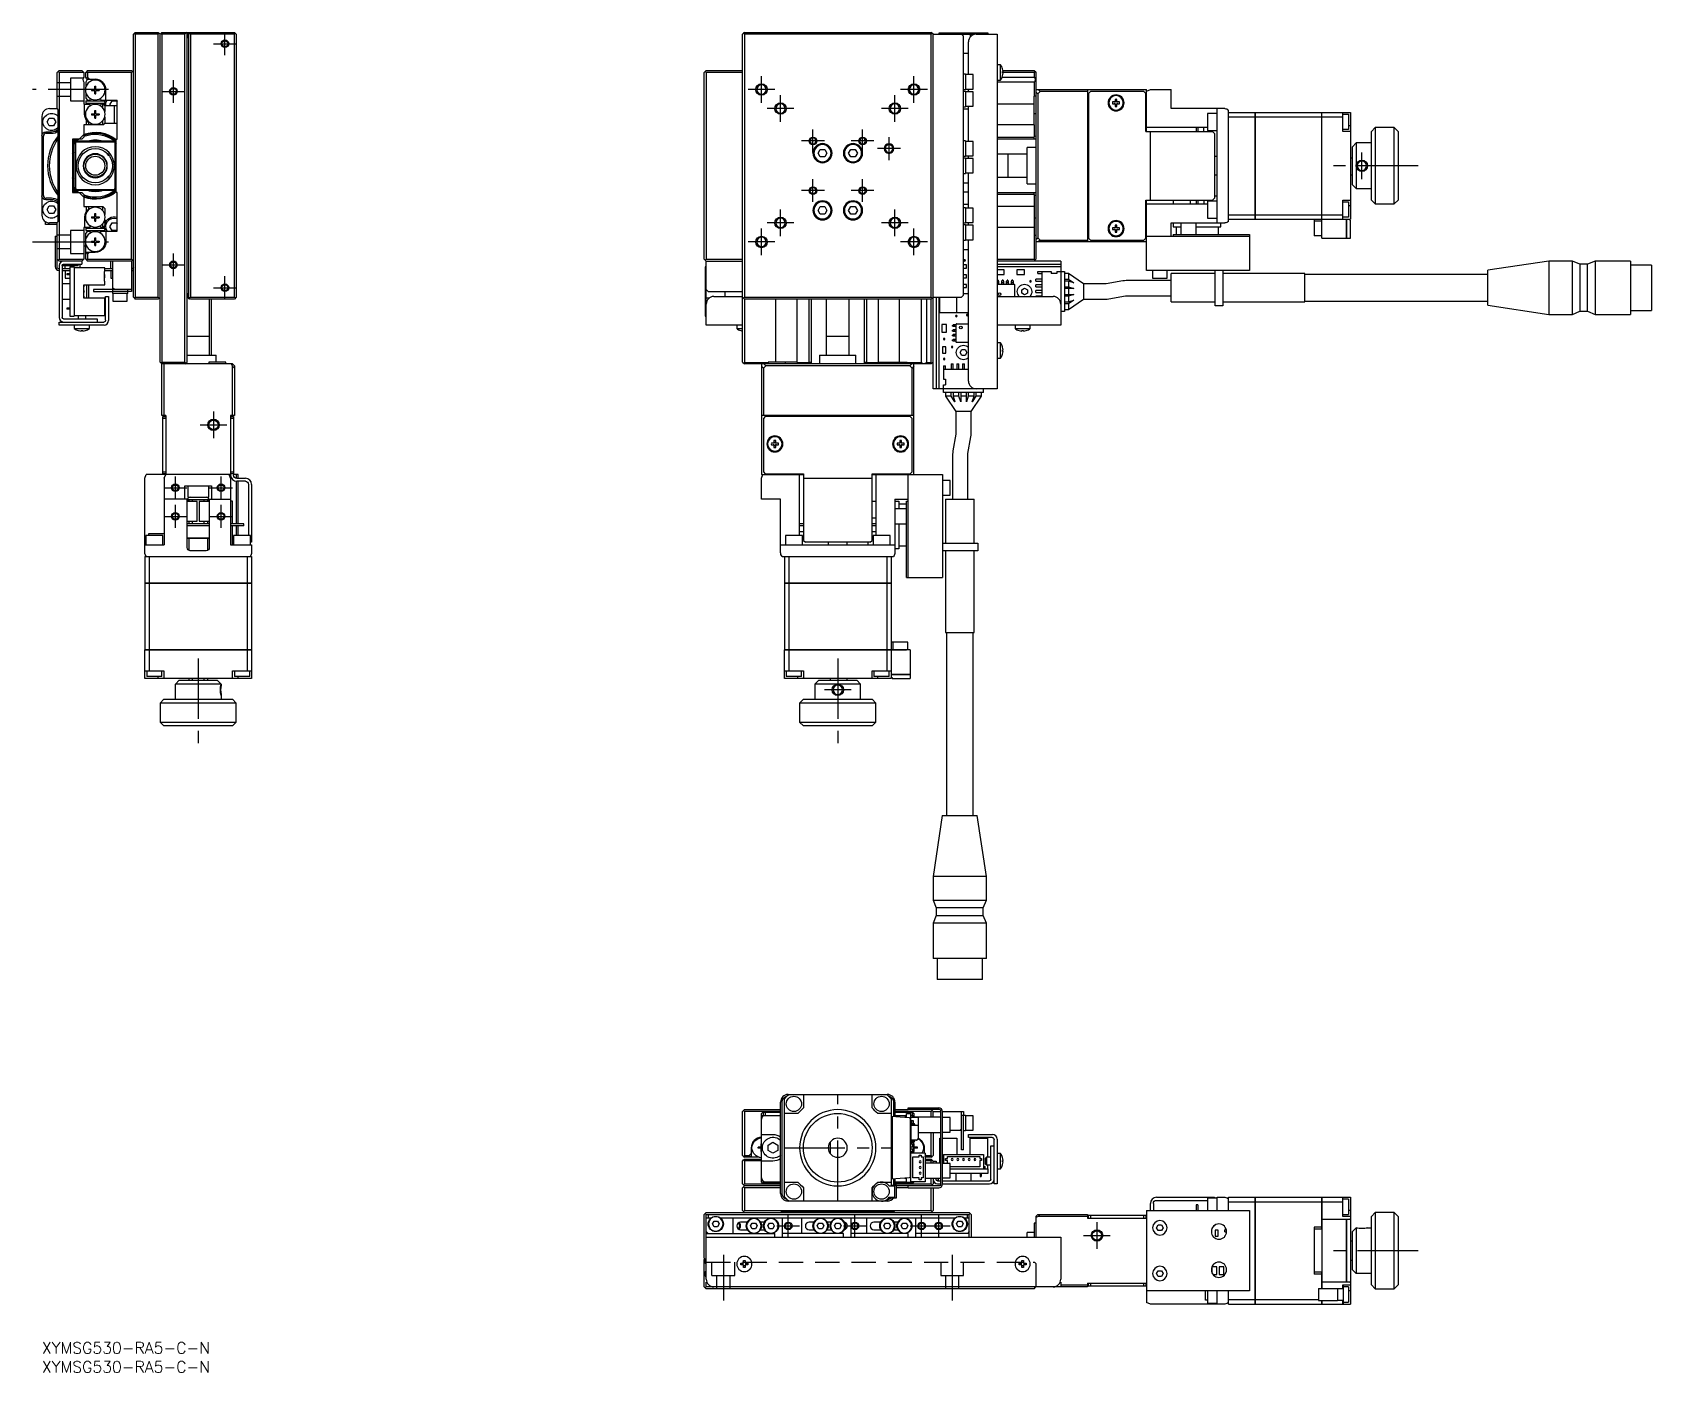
# Model space of a CAD drawing. Extents: x -3 to 422, y -8 to 344.
import ezdxf

# ---------------------------------------------------------------- set-up
doc = ezdxf.new("R2010")
doc.units = 0
doc.header["$LTSCALE"] = 0.5
doc.linetypes.add('CENTER', pattern=[50.8, 31.75, -6.35, 6.35, -6.35])
doc.linetypes.add('DASHED', pattern=[19.05, 12.7, -6.35])
for name, color, linetype in [('MSM_CENTER', 1, 'CENTER'), ('MSM_CONTINUOUS', 7, 'CONTINUOUS'), ('MSM_DASHED', 4, 'DASHED'), ('MSM_NARROW', 5, 'CONTINUOUS'), ('MSM_PART_NUMBER', 7, 'CONTINUOUS')]:
    doc.layers.add(name, color=color, linetype=linetype)
doc.styles.get("Standard").update_dxf_attribs({"font": 'txt.shx', "height": 1, "bigfont": 'bigfont.shx'})

# ---------------------------------------------------------------- blocks, each defined once
blk = doc.blocks.new('*U2')
at = {"layer": 'MSM_PART_NUMBER'}
blk.add_text('XYMSG530-RA5-C-N', height=3, dxfattribs=at).set_placement((0, -3))
blk = doc.blocks.new('*U3')
at = {"layer": 'MSM_PART_NUMBER'}
blk.add_text('XYMSG530-RA5-C-N', height=3, dxfattribs=at).set_placement((0, -8))

msp = doc.modelspace()

# ---------------------------------------------------------------- linework, layer by layer
at = {"layer": 'MSM_CENTER'}
for p, q in [((45, 340.67), (51, 340.67)), ((48, 337.67), (48, 343.67)), ((188.77, 325.17), (188.77, 332.17)), ((228.77, 325.17), (228.77, 332.17)), ((17.5, 328.67), (-2.5, 328.67)), ((31.5, 328.17), (37.5, 328.17)), ((34.5, 325.17), (34.5, 331.17)), ((192.27, 328.67), (185.27, 328.67)), ((193.77, 320.17), (193.77, 327.17)), ((223.77, 320.17), (223.77, 327.17)), ((232.27, 328.67), (225.27, 328.67)), ((197.27, 323.67), (190.27, 323.67)), ((227.27, 323.67), (220.27, 323.67)), ((205.27, 315.17), (199.27, 315.17)), ((202.27, 312.17), (202.27, 318.17)), ((218.27, 315.17), (212.27, 315.17)), ((215.27, 312.17), (215.27, 318.17)), ((222.22, 310.17), (222.22, 316.17)), ((225.22, 313.17), (219.22, 313.17)), ((346.27, 305.17), (346.27, 312.17)), ((361.02, 308.67), (337.02, 308.67)), ((205.27, 302.17), (199.27, 302.17)), ((202.27, 299.17), (202.27, 305.17)), ((218.27, 302.17), (212.27, 302.17)), ((215.27, 299.17), (215.27, 305.17)), ((197.27, 293.67), (190.27, 293.67)), ((193.77, 290.17), (193.77, 297.17)), ((227.27, 293.67), (220.27, 293.67)), ((223.77, 290.17), (223.77, 297.17)), ((188.77, 285.17), (188.77, 292.17)), ((228.77, 285.17), (228.77, 292.17)), ((-2.5, 288.67), (17.5, 288.67)), ((34.5, 279.67), (34.5, 285.67)), ((192.27, 288.67), (185.27, 288.67)), ((232.27, 288.67), (225.27, 288.67)), ((31.5, 282.67), (37.5, 282.67)), ((45, 276.67), (51, 276.67)), ((48, 273.67), (48, 279.67)), ((45, 244.17), (45, 237.17)), ((41.5, 240.67), (48.5, 240.67)), ((35, 221.17), (35, 227.17)), ((47, 221.17), (47, 227.17)), ((32, 224.17), (38, 224.17)), ((44, 224.17), (50, 224.17)), ((32, 216.67), (38, 216.67)), ((35, 213.67), (35, 219.67)), ((44, 216.67), (50, 216.67)), ((47, 213.67), (47, 219.67)), ((41, 179.42), (41, 154.42)), ((208.77, 179.42), (208.77, 154.42)), ((212.27, 171.17), (205.27, 171.17)), ((208.77, 37), (208.77, 65)), ((194.77, 51), (222.77, 51)), ((192.77, 30.5), (198.77, 30.5)), ((195.77, 27.5), (195.77, 33.5)), ((210.27, 30.5), (216.27, 30.5)), ((213.27, 27.5), (213.27, 33.5)), ((227.77, 30.5), (238.27, 30.5)), ((230.77, 27.5), (230.77, 33.5)), ((235.27, 27.5), (235.27, 33.5)), ((276.77, 31.5), (276.77, 24.5)), ((273.27, 28), (280.27, 28)), ((178.77, 22.94), (178.77, 10.91)), ((238.77, 22.94), (238.77, 10.91)), ((361.02, 24), (337.02, 24))]:
    msp.add_line(p, q, dxfattribs=at)
at = {"layer": 'MSM_CONTINUOUS'}
for p, q in [((24.25, 343.42), (24, 343.17)), ((24, 274.17), (24, 343.17)), ((24.5, 343.67), (24.25, 343.42)), ((24.5, 343.17), (24.25, 343.42)), ((24.5, 343.67), (30.5, 343.67)), ((30.5, 343.17), (24.5, 343.17)), ((24.5, 343.17), (24.5, 274.17)), ((30.5, 343.67), (30.75, 343.42)), ((30.75, 343.42), (30.5, 343.17)), ((30.5, 274.17), (30.5, 343.17)), ((31, 343.17), (30.75, 343.42)), ((31.5, 343.67), (31, 343.17)), ((31, 257.17), (31, 343.17)), ((31.5, 343.17), (31.25, 343.42)), ((31.5, 343.67), (38.7, 343.67)), ((37.5, 343.17), (31.5, 343.17)), ((31.5, 343.17), (31.5, 257.17)), ((38, 343.67), (37.5, 343.17)), ((37.5, 257.17), (37.5, 343.17)), ((38, 343.67), (38, 257.07)), ((38.2, 342.27), (38.2, 343.67)), ((38.5, 342.27), (38.2, 342.27)), ((38.4, 343.27), (38.4, 342.57)), ((38.5, 343.17), (39, 343.67)), ((38.5, 274.17), (38.5, 343.17)), ((38.7, 343.67), (38.85, 343.52)), ((38.7, 343.57), (38.9, 343.57)), ((39, 343.17), (38.75, 343.42)), ((39, 343.67), (50.5, 343.67)), ((50.5, 343.17), (39, 343.17)), ((39, 343.17), (39, 274.17)), ((50.5, 343.67), (51, 343.17)), ((50.75, 343.42), (50.5, 343.17)), ((50.5, 274.17), (50.5, 343.17)), ((51, 343.17), (51, 274.17)), ((184.02, 343.42), (183.77, 343.17)), ((183.77, 257.17), (183.77, 343.17)), ((184.27, 343.67), (184.02, 343.42)), ((184.27, 343.17), (184.02, 343.42)), ((184.27, 343.67), (233.27, 343.67)), ((233.27, 343.17), (184.27, 343.17)), ((184.27, 343.17), (184.27, 274.17)), ((233.77, 343.17), (233.27, 343.67)), ((233.52, 343.42), (233.27, 343.17)), ((233.27, 274.17), (233.27, 343.17)), ((233.77, 250.17), (233.77, 343.17)), ((233.77, 343.17), (244.52, 343.17)), ((235.27, 343.47), (235.27, 343.17)), ((248.27, 343.47), (235.27, 343.47)), ((241.77, 342.67), (241.27, 343.17)), ((241.77, 274.67), (241.77, 342.67)), ((243.07, 332.57), (243.07, 341.17)), ((243.52, 343.17), (243.52, 342.43)), ((244.52, 343.09), (244.52, 343.17)), ((245.07, 343.17), (250.57, 343.17)), ((248.27, 343.17), (248.27, 343.47)), ((250.57, 343.17), (250.57, 250.17)), ((241.77, 338.17), (243.07, 338.17)), ((4, 333.17), (4.5, 333.67)), ((4, 323.57), (4, 333.17)), ((4.5, 333.17), (4.25, 333.42)), ((4.5, 333.67), (10.5, 333.67)), ((4.5, 333.17), (4.5, 284.17)), ((11, 333.17), (4.5, 333.17)), ((10.5, 333.67), (11, 333.17)), ((11, 333.17), (11, 331.93)), ((12, 333.67), (11.5, 333.17)), ((11.5, 331.93), (11.5, 333.17)), ((11.73, 331.48), (11.5, 331.93)), ((12, 331.87), (11.73, 331.48)), ((11.74, 331.37), (11.73, 331.48)), ((11.74, 331.37), (14, 331.37)), ((12, 333.17), (11.75, 333.42)), ((12, 333.67), (23.5, 333.67)), ((12, 333.17), (12, 331.87)), ((23.5, 333.17), (12, 333.17)), ((12.5, 331.37), (12, 331.87)), ((23.5, 333.67), (24, 333.17)), ((23.75, 333.42), (23.5, 333.17)), ((23.5, 284.17), (23.5, 333.17)), ((174.27, 333.67), (173.77, 333.17)), ((173.77, 284.17), (173.77, 333.17)), ((174.02, 333.42), (174.27, 333.17)), ((174.27, 333.67), (183.77, 333.67)), ((174.27, 333.17), (174.27, 284.17)), ((183.77, 333.17), (174.27, 333.17)), ((242.27, 332.67), (241.77, 332.67)), ((242.27, 332.67), (242.27, 328.67)), ((244.27, 332.57), (242.27, 332.57)), ((244.27, 328.77), (244.27, 332.57)), ((251.47, 335.17), (250.57, 335.17)), ((251.47, 331.17), (251.47, 335.17)), ((251.92, 331.93), (260.37, 331.93)), ((252.02, 334.09), (252.02, 334.12)), ((252.02, 333.37), (252.16, 333.37)), ((252.02, 332.97), (252.02, 333.37)), ((260.37, 333.17), (252.02, 333.17)), ((252.16, 332.97), (252.02, 332.97)), ((252.02, 332.22), (252.02, 332.24)), ((252.12, 333.67), (260.27, 333.67)), ((260.57, 333.37), (260.27, 333.67)), ((260.37, 333.17), (260.57, 333.37)), ((260.37, 331.93), (260.37, 333.17)), ((260.57, 333.37), (260.77, 333.17)), ((260.77, 333.17), (260.77, 284.17)), ((11, 330.6), (11, 324.87)), ((11.4, 328.67), (11, 328.67)), ((11.5, 330.6), (11.5, 329.28)), ((11.5, 327.85), (11.5, 326.37)), ((13, 328.71), (13.8, 328.71)), ((13, 328.71), (13, 328.42)), ((13, 328.42), (13.8, 328.42)), ((13.53, 328.42), (13.53, 328.71)), ((13.86, 329.57), (14.15, 329.57)), ((13.86, 328.77), (13.86, 329.57)), ((14.15, 329.04), (13.86, 329.04)), ((13.86, 327.57), (13.86, 328.36)), ((13.86, 328.1), (14.15, 328.1)), ((13.86, 327.57), (14.15, 327.57)), ((14.15, 328.77), (14.15, 329.57)), ((14.15, 327.57), (14.15, 328.36)), ((14.21, 328.71), (15, 328.71)), ((14.21, 328.42), (15, 328.42)), ((14.47, 328.42), (14.47, 328.71)), ((15, 328.71), (15, 328.42)), ((16.8, 325.87), (16.8, 328.57)), ((241.77, 328.67), (242.27, 328.67)), ((242.27, 328.17), (241.77, 328.17)), ((242.27, 328.77), (244.27, 328.77)), ((242.27, 328.17), (242.27, 324.17)), ((244.27, 328.07), (242.27, 328.07)), ((243.07, 328.07), (243.07, 328.77)), ((244.27, 324.27), (244.27, 328.07)), ((250.57, 331.17), (251.47, 331.17)), ((260.37, 330.6), (250.57, 330.6)), ((260.37, 326.92), (260.37, 330.6)), ((260.77, 328.67), (289.77, 328.67)), ((261.27, 327.55), (260.77, 328.05)), ((261.88, 328.17), (261.27, 327.55)), ((261.27, 327.55), (261.27, 289.78)), ((261.38, 328.67), (261.88, 328.17)), ((274.27, 328.17), (261.88, 328.17)), ((274.27, 328.67), (274.27, 288.67)), ((275.07, 328.17), (274.57, 327.67)), ((274.57, 327.67), (274.57, 289.67)), ((289.07, 328.17), (275.07, 328.17)), ((289.57, 327.67), (289.07, 328.17)), ((289.57, 317.67), (289.57, 327.67)), ((289.77, 328.28), (290.77, 328.67)), ((289.77, 317.67), (289.77, 328.67)), ((290.77, 328.67), (296.27, 328.67)), ((296.27, 323.67), (296.27, 328.67)), ((2, 323.67), (4, 323.67)), ((4, 323.57), (4.3, 323.27)), ((4.3, 294.07), (4.3, 323.27)), ((11, 324.87), (12.46, 324.87)), ((11.2, 322.17), (11.2, 324.87)), ((11.5, 326.37), (12, 325.87)), ((11.5, 325.67), (16.5, 325.67)), ((11.5, 325.67), (11.5, 325.07)), ((11.5, 325.07), (16.5, 325.07)), ((12, 325.87), (12.46, 325.87)), ((12.54, 326), (12.46, 325.87)), ((12.46, 324.87), (12.67, 324.49)), ((13.86, 323.17), (14.15, 323.17)), ((13.86, 322.37), (13.86, 323.17)), ((14.15, 322.37), (14.15, 323.17)), ((15.54, 325.87), (15.33, 326.24)), ((15.46, 324.73), (15.54, 324.87)), ((15.54, 325.87), (19.7, 325.87)), ((16, 324.87), (15.54, 324.87)), ((16, 323.83), (16, 324.87)), ((16.5, 324.37), (16, 324.87)), ((16.5, 325.67), (16.5, 325.07)), ((16.5, 324.37), (16.5, 322.88)), ((19.7, 324.37), (16.5, 324.37)), ((17.85, 324.67), (18.42, 325.67)), ((18.02, 324.37), (17.85, 324.67)), ((18.42, 325.67), (19.58, 325.67)), ((19, 319.87), (19, 324.37)), ((19.58, 325.67), (19.7, 325.45)), ((19.7, 315.67), (19.7, 325.87)), ((241.77, 324.17), (242.27, 324.17)), ((241.77, 323.57), (243.07, 323.57)), ((242.27, 324.27), (244.27, 324.27)), ((243.07, 315.07), (243.07, 324.27)), ((260.27, 324.87), (250.57, 324.87)), ((260.27, 319.37), (260.27, 326.92)), ((260.77, 326.92), (260.27, 326.92)), ((281.53, 325.41), (280.85, 325.41)), ((280.85, 324.93), (281.53, 324.93)), ((281.53, 326.09), (281.53, 325.41)), ((281.53, 324.93), (281.53, 324.25)), ((282.01, 325.41), (282.01, 326.09)), ((282.69, 325.41), (282.01, 325.41)), ((282.01, 324.25), (282.01, 324.93)), ((282.01, 324.93), (282.69, 324.93)), ((310.27, 323.67), (296.27, 323.67)), ((308.27, 293.67), (308.27, 323.67)), ((311.27, 294.05), (311.27, 323.28)), ((0, 321.67), (0, 295.67)), ((1.35, 320.17), (1.92, 321.17)), ((1.92, 319.17), (1.35, 320.17)), ((1.92, 321.17), (3.08, 321.17)), ((3.08, 319.17), (1.92, 319.17)), ((3.08, 321.17), (3.65, 320.17)), ((3.65, 320.17), (3.08, 319.17)), ((16, 319.37), (11, 319.37)), ((11, 319.37), (11, 316.17)), ((11.7, 319.37), (11.7, 320.57)), ((12.2, 320.02), (12.2, 319.37)), ((13, 322.31), (13.8, 322.31)), ((13, 322.31), (13, 322.02)), ((13, 322.02), (13.8, 322.02)), ((13.53, 322.02), (13.53, 322.31)), ((14.15, 322.64), (13.86, 322.64)), ((13.86, 321.17), (13.86, 321.96)), ((13.86, 321.7), (14.15, 321.7)), ((13.86, 321.17), (14.15, 321.17)), ((14.15, 321.17), (14.15, 321.96)), ((14.21, 322.31), (15, 322.31)), ((14.21, 322.02), (15, 322.02)), ((14.47, 322.02), (14.47, 322.31)), ((15, 322.31), (15, 322.02)), ((16, 319.37), (16, 320.5)), ((16, 319.37), (16.5, 319.87)), ((16.5, 321.45), (16.5, 319.87)), ((16.5, 319.87), (19.7, 319.87)), ((260.37, 319.37), (250.57, 319.37)), ((260.27, 322.42), (260.77, 322.42)), ((260.37, 316.31), (260.37, 319.37)), ((274.57, 318.67), (274.27, 318.67)), ((305.77, 318.67), (289.57, 318.67)), ((302.77, 318.67), (302.77, 317.67)), ((303.27, 318.67), (303.27, 317.67)), ((304.77, 317.67), (304.77, 318.67)), ((305.77, 322.42), (305.77, 317.92)), ((308.27, 322.42), (305.77, 322.42)), ((311.27, 322.67), (318.26, 322.67)), ((311.27, 321.51), (318.26, 321.51)), ((318.26, 294.67), (318.26, 322.67)), ((318.27, 322.66), (318.26, 322.66)), ((318.27, 321.51), (318.26, 321.51)), ((318.27, 322.67), (335.76, 322.67)), ((318.27, 322.67), (318.27, 294.67)), ((318.27, 321.51), (335.76, 321.51)), ((335.76, 290.67), (335.76, 322.67)), ((335.77, 322.66), (335.76, 322.66)), ((335.77, 321.51), (335.76, 321.51)), ((335.77, 322.67), (343.27, 322.67)), ((335.77, 289.67), (335.77, 322.67)), ((335.77, 321.51), (341.27, 321.51)), ((341.27, 317.67), (341.27, 322.67)), ((341.27, 322.17), (342.77, 322.17)), ((342.77, 322.17), (342.77, 318.17)), ((343.27, 319.17), (342.77, 319.17)), ((343.27, 322.67), (343.27, 294.67)), ((349.77, 318.67), (348.77, 317.67)), ((349.77, 318.67), (349.77, 298.67)), ((354.77, 318.67), (349.77, 318.67)), ((354.77, 298.67), (354.77, 318.67)), ((355.77, 317.67), (354.77, 318.67)), ((0.38, 300.89), (0.38, 316.44)), ((1, 317.57), (2.5, 317.57)), ((1.13, 317.18), (2.5, 317.18)), ((10.5, 315.67), (8, 315.67)), ((8, 315.67), (8, 301.67)), ((8.5, 314.37), (8.8, 314.67)), ((8.5, 302.97), (8.5, 314.37)), ((9, 314.87), (8.8, 314.67)), ((8.8, 314.67), (8.8, 302.67)), ((9, 314.87), (9.3, 315.17)), ((19, 314.87), (9, 314.87)), ((9.3, 315.17), (18.7, 315.17)), ((9.79, 315.67), (11, 316.87)), ((11, 316.17), (10.5, 315.67)), ((18.7, 315.17), (19, 314.87)), ((19.2, 314.67), (19, 314.87)), ((19.2, 302.67), (19.2, 314.67)), ((19.2, 314.67), (19.5, 314.37)), ((19.5, 301.67), (19.5, 315.67)), ((19.5, 315.67), (19.7, 315.67)), ((242.27, 315.17), (241.77, 315.17)), ((242.27, 315.17), (242.27, 311.17)), ((244.27, 315.07), (242.27, 315.07)), ((244.27, 311.27), (244.27, 315.07)), ((250.57, 316.17), (260.27, 316.17)), ((260.77, 315.67), (250.57, 315.67)), ((260.27, 316.17), (260.37, 316.31)), ((260.27, 315.67), (260.27, 316.17)), ((260.77, 316.47), (260.37, 316.31)), ((274.27, 316.92), (274.57, 316.92)), ((289.57, 317.67), (307.07, 317.67)), ((290.77, 299.67), (290.77, 317.67)), ((305.77, 317.92), (308.27, 317.92)), ((307.57, 317.17), (307.07, 317.67)), ((307.57, 317.17), (307.57, 300.17)), ((342.77, 318.17), (341.27, 318.17)), ((343.27, 317.67), (341.27, 317.67)), ((343.77, 313.67), (344.77, 314.67)), ((344.77, 314.67), (344.77, 302.67)), ((348.77, 314.67), (344.77, 314.67)), ((348.77, 299.67), (348.77, 317.67)), ((355.77, 317.67), (355.77, 299.67)), ((17.2, 311.64), (17.2, 311.83)), ((17.2, 311.64), (17.43, 311.42)), ((17.43, 311.58), (17.43, 311.42)), ((17.43, 311.42), (17.56, 311.42)), ((17.56, 311.42), (17.56, 311.42)), ((203.61, 311.97), (204.19, 312.97)), ((204.19, 310.97), (203.61, 311.97)), ((204.19, 312.97), (205.35, 312.97)), ((205.35, 310.97), (204.19, 310.97)), ((205.35, 312.97), (205.92, 311.97)), ((205.92, 311.97), (205.35, 310.97)), ((211.61, 311.97), (212.19, 312.97)), ((212.19, 310.97), (211.61, 311.97)), ((212.19, 312.97), (213.35, 312.97)), ((213.35, 310.97), (212.19, 310.97)), ((213.35, 312.97), (213.92, 311.97)), ((213.92, 311.97), (213.35, 310.97)), ((241.77, 311.17), (242.27, 311.17)), ((242.27, 310.67), (241.77, 310.67)), ((242.27, 311.27), (244.27, 311.27)), ((242.27, 310.67), (242.27, 306.67)), ((244.27, 310.57), (242.27, 310.57)), ((243.07, 310.57), (243.07, 311.27)), ((244.27, 306.77), (244.27, 310.57)), ((258.47, 311.67), (250.57, 311.67)), ((253.47, 305.67), (253.47, 311.67)), ((258.47, 303.92), (258.47, 313.42)), ((260.77, 313.42), (258.47, 313.42)), ((274.47, 313.67), (274.27, 313.47)), ((274.47, 313.67), (274.47, 303.67)), ((274.57, 313.67), (274.47, 313.67)), ((307.57, 311.17), (308.27, 311.17)), ((343.77, 310.67), (343.27, 310.67)), ((343.77, 303.67), (343.77, 313.67)), ((12.56, 305.87), (12.63, 305.87)), ((12.69, 305.8), (12.63, 305.87)), ((15.38, 305.87), (15.31, 305.8)), ((15.38, 305.87), (15.44, 305.87)), ((17.43, 305.92), (17.2, 305.69)), ((17.43, 305.92), (17.43, 305.75)), ((17.56, 305.92), (17.43, 305.92)), ((17.56, 305.92), (17.56, 305.92)), ((241.77, 306.67), (242.27, 306.67)), ((242.27, 306.77), (244.27, 306.77)), ((243.07, 297.57), (243.07, 306.77)), ((308.27, 306.17), (307.57, 306.17)), ((343.77, 306.17), (343.27, 306.17)), ((8, 301.67), (10.5, 301.67)), ((8.8, 302.67), (8.5, 302.97)), ((8.8, 302.67), (9, 302.47)), ((9, 302.47), (19, 302.47)), ((9.3, 302.17), (9, 302.47)), ((18.7, 302.17), (9.3, 302.17)), ((11, 300.46), (9.79, 301.67)), ((10.5, 301.67), (11, 301.17)), ((17.2, 305.5), (17.2, 305.69)), ((19, 302.47), (18.7, 302.17)), ((19, 302.47), (19.2, 302.67)), ((19.5, 302.97), (19.2, 302.67)), ((19.7, 301.67), (19.5, 301.67)), ((19.7, 291.47), (19.7, 301.67)), ((241.77, 304.17), (243.07, 304.17)), ((243.07, 301.77), (241.77, 301.77)), ((250.57, 305.67), (258.47, 305.67)), ((250.57, 301.67), (260.77, 301.67)), ((258.47, 303.92), (260.77, 303.92)), ((260.27, 301.17), (260.27, 301.67)), ((274.27, 303.87), (274.47, 303.67)), ((274.47, 303.67), (274.57, 303.67)), ((344.77, 302.67), (343.77, 303.67)), ((344.77, 302.67), (348.77, 302.67)), ((2.5, 299.77), (1, 299.77)), ((2.5, 300.15), (1.13, 300.15)), ((1.35, 297.17), (1.92, 298.17)), ((1.92, 298.17), (3.08, 298.17)), ((3.08, 298.17), (3.65, 297.17)), ((11, 301.17), (11, 297.97)), ((11, 297.97), (16, 297.97)), ((11.7, 296.76), (11.7, 297.97)), ((12.2, 297.97), (12.2, 297.31)), ((16, 296.83), (16, 297.97)), ((16.5, 297.47), (16, 297.97)), ((16.5, 297.47), (16.5, 295.88)), ((203.61, 296.97), (204.19, 297.97)), ((204.19, 297.97), (205.35, 297.97)), ((205.35, 297.97), (205.92, 296.97)), ((211.61, 296.97), (212.19, 297.97)), ((212.19, 297.97), (213.35, 297.97)), ((213.35, 297.97), (213.92, 296.97)), ((241.77, 298.57), (243.07, 298.57)), ((242.27, 297.67), (241.77, 297.67)), ((242.27, 297.67), (242.27, 293.67)), ((244.27, 297.57), (242.27, 297.57)), ((244.27, 293.77), (244.27, 297.57)), ((260.27, 301.17), (250.57, 301.17)), ((260.37, 297.97), (250.57, 297.97)), ((260.37, 301.02), (260.27, 301.17)), ((260.27, 297.97), (260.27, 290.42)), ((260.37, 297.97), (260.37, 301.02)), ((260.37, 301.02), (260.77, 300.86)), ((274.57, 300.42), (274.27, 300.42)), ((274.27, 298.67), (274.57, 298.67)), ((289.57, 289.67), (289.57, 299.67)), ((289.57, 299.67), (307.07, 299.67)), ((289.57, 298.67), (305.77, 298.67)), ((289.77, 281.17), (289.77, 299.67)), ((296.77, 299.67), (296.77, 298.67)), ((301.27, 298.67), (301.27, 299.67)), ((302.77, 299.67), (302.77, 298.67)), ((303.27, 299.67), (303.27, 298.67)), ((304.77, 299.67), (304.77, 298.67)), ((305.77, 299.42), (305.77, 294.92)), ((308.27, 299.42), (305.77, 299.42)), ((307.07, 299.67), (307.57, 300.17)), ((308.27, 300.67), (307.57, 300.67)), ((341.27, 299.67), (343.27, 299.67)), ((341.27, 294.67), (341.27, 299.67)), ((341.27, 299.17), (342.77, 299.17)), ((342.77, 299.17), (342.77, 295.17)), ((343.27, 298.17), (342.77, 298.17)), ((348.77, 299.67), (349.77, 298.67)), ((349.77, 298.67), (354.77, 298.67)), ((354.77, 298.67), (355.77, 299.67)), ((0.9, 293.27), (0.9, 294)), ((4, 293.27), (0.9, 293.27)), ((1.92, 296.17), (1.35, 297.17)), ((3.08, 296.17), (1.92, 296.17)), ((4, 293.67), (2, 293.67)), ((3.65, 297.17), (3.08, 296.17)), ((4.3, 294.07), (4, 293.77)), ((4, 284.17), (4, 293.77)), ((11.2, 295.17), (11.2, 292.47)), ((13, 295.31), (13.8, 295.31)), ((13, 295.31), (13, 295.02)), ((13, 295.02), (13.8, 295.02)), ((13.53, 295.02), (13.53, 295.31)), ((13.86, 296.17), (14.15, 296.17)), ((13.86, 295.37), (13.86, 296.17)), ((14.15, 295.64), (13.86, 295.64)), ((13.86, 294.17), (13.86, 294.96)), ((13.86, 294.7), (14.15, 294.7)), ((13.86, 294.17), (14.15, 294.17)), ((14.15, 295.37), (14.15, 296.17)), ((14.15, 294.17), (14.15, 294.96)), ((14.21, 295.31), (15, 295.31)), ((14.21, 295.02), (15, 295.02)), ((14.47, 295.02), (14.47, 295.31)), ((15, 295.31), (15, 295.02)), ((16, 292.47), (16, 293.5)), ((16.5, 294.45), (16.5, 292.97)), ((17.85, 292.67), (18.42, 293.67)), ((18.42, 293.67), (19.58, 293.67)), ((19.58, 293.67), (19.7, 293.45)), ((204.19, 295.97), (203.61, 296.97)), ((205.35, 295.97), (204.19, 295.97)), ((205.92, 296.97), (205.35, 295.97)), ((212.19, 295.97), (211.61, 296.97)), ((213.35, 295.97), (212.19, 295.97)), ((213.92, 296.97), (213.35, 295.97)), ((241.77, 293.67), (242.27, 293.67)), ((242.27, 293.17), (241.77, 293.17)), ((242.27, 293.77), (244.27, 293.77)), ((242.27, 293.17), (242.27, 289.17)), ((243.07, 293.07), (243.07, 293.77)), ((260.77, 294.92), (260.27, 294.92)), ((296.27, 290.17), (296.27, 293.67)), ((296.27, 293.67), (310.27, 293.67)), ((296.77, 293.67), (296.77, 292.67)), ((298.77, 293.67), (298.77, 290.67)), ((302.77, 290.67), (302.77, 293.67)), ((305.77, 294.92), (308.27, 294.92)), ((309.27, 292.67), (309.27, 293.67)), ((311.27, 295.82), (318.26, 295.82)), ((311.27, 294.67), (318.26, 294.67)), ((318.27, 295.82), (318.26, 295.82)), ((318.27, 294.68), (318.26, 294.68)), ((318.27, 295.82), (335.76, 295.82)), ((318.27, 294.67), (335.76, 294.67)), ((333.77, 294.67), (333.77, 290.27)), ((335.76, 294.17), (333.77, 294.17)), ((335.77, 295.82), (335.76, 295.82)), ((335.77, 294.68), (335.76, 294.68)), ((335.76, 294.37), (335.77, 294.37)), ((335.76, 293.27), (335.77, 293.27)), ((335.77, 295.82), (341.27, 295.82)), ((335.77, 294.67), (343.27, 294.67)), ((342.77, 295.17), (341.27, 295.17)), ((342.26, 289.67), (342.26, 294.67)), ((342.27, 294.67), (342.27, 289.67)), ((343.07, 294.37), (343.07, 294.67)), ((343.27, 294.37), (343.07, 294.37)), ((343.27, 289.67), (343.27, 294.37)), ((3.5, 290.17), (3.5, 282.17)), ((3.5, 290.17), (4, 290.17)), ((12.46, 292.47), (11, 292.47)), ((11, 292.47), (11, 284.17)), ((11.5, 292.27), (16.5, 292.27)), ((11.5, 292.27), (11.5, 291.67)), ((11.5, 291.67), (16.5, 291.67)), ((12, 291.47), (11.5, 290.97)), ((11.5, 289.48), (11.5, 290.97)), ((12, 291.47), (12.46, 291.47)), ((12.67, 292.84), (12.46, 292.47)), ((12.46, 291.47), (12.54, 291.33)), ((13, 288.91), (13.8, 288.91)), ((13, 288.91), (13, 288.62)), ((13.53, 288.62), (13.53, 288.91)), ((13.86, 289.77), (14.15, 289.77)), ((13.86, 288.97), (13.86, 289.77)), ((14.15, 289.24), (13.86, 289.24)), ((14.15, 288.97), (14.15, 289.77)), ((14.21, 288.91), (15, 288.91)), ((14.47, 288.62), (14.47, 288.91)), ((15, 288.91), (15, 288.62)), ((15.33, 291.09), (15.54, 291.47)), ((15.54, 292.47), (15.46, 292.6)), ((16, 292.47), (15.54, 292.47)), ((15.54, 291.47), (19.7, 291.47)), ((16, 292.47), (16.5, 292.97)), ((16.5, 292.27), (16.5, 291.67)), ((16.8, 291.47), (16.8, 288.77)), ((18.42, 291.67), (17.85, 292.67)), ((19.58, 291.67), (18.42, 291.67)), ((19.7, 291.88), (19.58, 291.67)), ((241.77, 289.17), (242.27, 289.17)), ((244.27, 293.07), (242.27, 293.07)), ((242.27, 289.27), (244.27, 289.27)), ((243.07, 252.17), (243.07, 289.27)), ((244.27, 289.27), (244.27, 293.07)), ((260.27, 292.47), (250.57, 292.47)), ((260.27, 290.42), (260.77, 290.42)), ((260.37, 284.17), (260.37, 290.42)), ((260.77, 289.28), (261.27, 289.78)), ((261.27, 289.78), (261.88, 289.17)), ((261.88, 289.17), (261.38, 288.67)), ((261.88, 289.17), (274.27, 289.17)), ((274.57, 289.67), (275.07, 289.17)), ((275.07, 289.17), (289.07, 289.17)), ((281.53, 292.41), (280.85, 292.41)), ((280.85, 291.93), (281.53, 291.93)), ((281.53, 293.09), (281.53, 292.41)), ((281.53, 291.93), (281.53, 291.25)), ((282.01, 292.41), (282.01, 293.09)), ((282.69, 292.41), (282.01, 292.41)), ((282.01, 291.93), (282.69, 291.93)), ((282.01, 291.25), (282.01, 291.93)), ((289.07, 289.17), (289.57, 289.67)), ((289.77, 290.17), (316.77, 290.17)), ((296.77, 292.67), (298.77, 292.67)), ((296.77, 290.67), (296.77, 290.17)), ((296.77, 290.67), (316.77, 290.67)), ((297.52, 292.67), (297.52, 290.67)), ((302.77, 292.67), (309.27, 292.67)), ((308.52, 292.67), (308.52, 290.67)), ((316.77, 290.67), (316.77, 281.17)), ((335.77, 290.27), (333.77, 290.27)), ((335.77, 290.67), (335.76, 290.67)), ((335.77, 289.67), (342.26, 289.67)), ((342.27, 289.68), (342.26, 289.68)), ((342.27, 289.67), (343.27, 289.67)), ((11.4, 288.67), (11, 288.67)), ((11.5, 287.59), (11, 287.59)), ((11.5, 284.17), (11.5, 288.05)), ((11.5, 285.97), (14, 285.97)), ((11.65, 285.97), (12, 285.47)), ((12, 285.47), (12.5, 285.97)), ((12, 285.47), (12, 284.17)), ((13, 288.62), (13.8, 288.62)), ((13.86, 287.77), (13.86, 288.56)), ((13.86, 288.3), (14.15, 288.3)), ((13.86, 287.77), (14.15, 287.77)), ((14.15, 287.77), (14.15, 288.56)), ((14.21, 288.62), (15, 288.62)), ((241.77, 286.67), (243.07, 286.67)), ((289.77, 288.67), (260.77, 288.67)), ((4, 281.87), (4, 284.17)), ((4.5, 283.67), (4, 284.17)), ((4.2, 281.67), (4.5, 281.67)), ((4.25, 283.92), (4.5, 284.17)), ((4.5, 284.17), (11, 284.17)), ((10.5, 283.67), (4.5, 283.67)), ((4.5, 282.47), (4.5, 268.87)), ((5.3, 282.47), (5.3, 268.87)), ((5.3, 281.67), (7.3, 281.67)), ((5.3, 281.17), (7.3, 281.17)), ((5.5, 282.81), (5.5, 282.37)), ((9.5, 282.37), (5.5, 282.37)), ((5.7, 282.87), (10.5, 282.87)), ((6, 282.37), (6, 281.67)), ((6.1, 281.17), (6.1, 279.17)), ((7.3, 282.17), (7.3, 269.17)), ((7.3, 282.17), (8.5, 282.17)), ((8.5, 282.17), (8.5, 269.17)), ((16.5, 281.92), (8.5, 281.92)), ((9.5, 282.37), (9.5, 282.87)), ((10, 281.92), (10, 282.87)), ((11, 284.17), (10.5, 283.67)), ((10.5, 283.67), (10.5, 282.87)), ((11.5, 284.17), (12, 283.67)), ((11.75, 283.92), (12, 284.17)), ((12, 284.17), (23.5, 284.17)), ((23.5, 283.67), (12, 283.67)), ((16.4, 278.42), (16.4, 280.92)), ((16.5, 280.92), (16.4, 280.92)), ((16.5, 280.92), (16.5, 281.92)), ((16.5, 281.67), (18.5, 281.67)), ((16.5, 281.17), (18.5, 281.17)), ((18, 283.67), (18, 281.67)), ((18.1, 281.17), (18.1, 279.17)), ((18.5, 283.67), (18.5, 275.17)), ((23.5, 284.17), (23.75, 283.92)), ((24, 284.17), (23.5, 283.67)), ((23.5, 283.67), (23.5, 275.67)), ((23.5, 281.67), (23.8, 281.67)), ((173.77, 284.17), (174.27, 283.67)), ((174.27, 282.17), (173.97, 282.17)), ((173.97, 282.17), (173.97, 269.17)), ((174.27, 284.17), (174.02, 283.92)), ((174.27, 284.17), (183.77, 284.17)), ((174.27, 266.87), (174.27, 283.67)), ((174.27, 283.67), (183.77, 283.67)), ((242.57, 282.63), (241.77, 282.63)), ((241.77, 281.83), (242.57, 281.83)), ((242.57, 281.83), (242.57, 282.63)), ((250.57, 284.17), (260.37, 284.17)), ((267.27, 283.67), (250.57, 283.67)), ((250.57, 282.87), (267.27, 282.87)), ((267.27, 282.17), (250.57, 282.17)), ((252.39, 281.37), (250.57, 281.37)), ((252.39, 280.12), (252.39, 281.37)), ((255.79, 281.37), (255.79, 280.12)), ((257.79, 281.37), (255.79, 281.37)), ((257.79, 280.12), (257.79, 281.37)), ((260.27, 283.67), (260.57, 283.97)), ((260.57, 283.97), (260.37, 284.17)), ((260.77, 284.17), (260.57, 283.97)), ((261.27, 280.42), (261.27, 280.92)), ((261.27, 280.92), (264.77, 280.92)), ((261.27, 280.42), (262.27, 280.42)), ((262.27, 280.92), (262.27, 274.37)), ((264.77, 280.92), (264.77, 280.42)), ((266.27, 280.42), (264.77, 280.42)), ((266.27, 280.92), (266.27, 280.42)), ((266.27, 280.92), (268.27, 280.92)), ((267.27, 283.67), (267.27, 266.87)), ((268.27, 280.92), (268.27, 270.42)), ((269.27, 280.42), (268.27, 280.42)), ((269.27, 280.42), (269.27, 278.92)), ((273.27, 277.67), (269.27, 280.42)), ((316.77, 281.17), (289.77, 281.17)), ((291.37, 281.17), (291.37, 279.17)), ((295.17, 279.17), (295.17, 281.17)), ((296.27, 272.92), (296.27, 280.42)), ((307.77, 280.42), (296.27, 280.42)), ((307.77, 271.92), (307.77, 281.17)), ((309.77, 281.17), (309.77, 271.92)), ((331.27, 280.42), (309.77, 280.42)), ((331.27, 272.92), (331.27, 280.42)), ((395.27, 283.67), (379.27, 281.24)), ((379.27, 272.1), (379.27, 281.24)), ((395.27, 283.67), (395.27, 269.67)), ((401.47, 283.67), (395.27, 283.67)), ((401.47, 269.67), (401.47, 283.67)), ((403.47, 282.82), (401.47, 283.67)), ((403.47, 282.82), (403.47, 270.52)), ((405.47, 282.82), (403.47, 282.82)), ((407.47, 283.67), (405.47, 282.82)), ((405.47, 270.52), (405.47, 282.82)), ((407.47, 283.67), (407.47, 269.67)), ((416.77, 283.67), (407.47, 283.67)), ((416.77, 283.67), (416.77, 269.67)), ((422.27, 282.62), (416.77, 282.62)), ((422.27, 282.62), (422.27, 270.72)), ((7.3, 277.67), (5.3, 277.67)), ((6.1, 279.17), (7.3, 279.17)), ((6.5, 280.29), (6.5, 280.04)), ((7.3, 280.29), (6.5, 280.29)), ((7.3, 280.04), (6.5, 280.04)), ((11, 277.42), (16.5, 277.42)), ((11, 273.92), (11, 277.42)), ((11.7, 277.42), (11.7, 273.92)), ((12.2, 277.42), (12.2, 273.92)), ((13.5, 276.17), (13.5, 275.67)), ((23.5, 276.17), (13.5, 276.17)), ((16.4, 280.12), (16.5, 280.12)), ((16.4, 279.74), (16.5, 279.74)), ((16.4, 279.59), (16.5, 279.59)), ((16.4, 279.22), (16.5, 279.22)), ((16.5, 278.42), (16.4, 278.42)), ((16.5, 279.22), (16.5, 280.12)), ((16.5, 277.42), (16.5, 278.42)), ((18.1, 279.17), (18.5, 279.17)), ((19, 276.17), (18.5, 276.67)), ((22.5, 275.17), (22.5, 276.17)), ((174.27, 276.17), (174.77, 275.67)), ((242.57, 280.09), (241.77, 280.09)), ((241.77, 279.29), (242.57, 279.29)), ((242.57, 277.55), (241.77, 277.55)), ((241.77, 276.75), (242.57, 276.75)), ((242.57, 279.29), (242.57, 280.09)), ((242.57, 276.75), (242.57, 277.55)), ((250.57, 280.12), (252.39, 280.12)), ((250.57, 278.36), (250.66, 278.42)), ((250.57, 278.06), (250.97, 278.06)), ((250.57, 277.62), (255.01, 277.62)), ((250.66, 278.42), (250.66, 278.67)), ((250.86, 278.67), (250.66, 278.67)), ((250.86, 278.67), (250.86, 278.42)), ((250.86, 278.42), (250.97, 278.35)), ((250.97, 278.35), (250.97, 277.62)), ((251.81, 278.35), (251.93, 278.42)), ((251.81, 277.62), (251.81, 278.35)), ((251.81, 278.06), (252.24, 278.06)), ((252.13, 278.67), (251.93, 278.67)), ((251.93, 278.42), (251.93, 278.67)), ((252.13, 278.67), (252.13, 278.42)), ((252.13, 278.42), (252.24, 278.35)), ((252.24, 278.35), (252.24, 277.62)), ((253.08, 278.35), (253.2, 278.42)), ((253.08, 277.62), (253.08, 278.35)), ((253.08, 278.06), (253.51, 278.06)), ((253.2, 278.42), (253.2, 278.67)), ((253.4, 278.67), (253.2, 278.67)), ((253.4, 278.67), (253.4, 278.42)), ((253.4, 278.42), (253.51, 278.35)), ((253.51, 278.35), (253.51, 277.62)), ((254.35, 278.35), (254.47, 278.42)), ((254.35, 277.62), (254.35, 278.35)), ((254.35, 278.06), (254.78, 278.06)), ((254.67, 278.67), (254.47, 278.67)), ((254.47, 278.42), (254.47, 278.67)), ((254.67, 278.67), (254.67, 278.42)), ((254.67, 278.42), (254.78, 278.35)), ((254.78, 278.35), (254.78, 277.62)), ((255.11, 277.52), (255.11, 274.37)), ((255.79, 280.12), (257.79, 280.12)), ((257.02, 276.1), (257.77, 276.53)), ((257.02, 275.23), (257.02, 276.1)), ((257.77, 276.53), (258.52, 276.1)), ((258.52, 276.1), (258.52, 275.23)), ((260.77, 278.42), (260.77, 278.92)), ((262.27, 278.92), (260.77, 278.92)), ((260.77, 278.42), (262.27, 278.42)), ((260.77, 276.92), (260.77, 277.42)), ((262.27, 277.42), (260.77, 277.42)), ((260.77, 276.92), (262.27, 276.92)), ((268.27, 278.92), (269.27, 278.92)), ((269.27, 278.42), (268.27, 278.42)), ((268.27, 276.92), (269.27, 276.92)), ((270.72, 276.42), (268.27, 276.42)), ((269.27, 278.92), (270.72, 277.92)), ((269.27, 278.42), (269.27, 276.92)), ((270.72, 277.92), (269.27, 278.42)), ((269.27, 276.92), (270.72, 276.42)), ((269.27, 276.42), (269.27, 274.92)), ((273.27, 277.67), (273.27, 273.67)), ((279.01, 277.67), (273.27, 277.67)), ((283.59, 278.46), (279.18, 277.68)), ((296.27, 278.53), (284.45, 278.53)), ((291.37, 279.17), (295.17, 279.17)), ((379.27, 280.17), (331.27, 280.17)), ((5.3, 273.67), (7.3, 273.67)), ((16.5, 273.92), (11, 273.92)), ((13.5, 275.67), (18.5, 275.67)), ((16.5, 269.42), (16.5, 273.92)), ((16.7, 274.37), (17.5, 274.37)), ((16.7, 268.17), (16.7, 274.37)), ((17.5, 274.37), (17.5, 268.07)), ((22.5, 275.67), (18.5, 275.67)), ((22.5, 275.17), (18.5, 275.17)), ((18.6, 275.17), (18.6, 273.17)), ((18.6, 273.17), (22.4, 273.17)), ((22.4, 273.17), (22.4, 275.17)), ((23.5, 275.67), (22.5, 275.67)), ((24, 274.17), (24.25, 273.92)), ((24.5, 274.17), (24.25, 273.92)), ((24.25, 273.92), (24.5, 273.67)), ((24.5, 274.17), (30.5, 274.17)), ((30.5, 273.67), (24.5, 273.67)), ((30.5, 274.17), (30.75, 273.92)), ((30.75, 273.92), (30.5, 273.67)), ((30.75, 273.92), (31, 274.17)), ((38.5, 275.07), (38.1, 275.07)), ((38.1, 257.17), (38.1, 275.07)), ((38.4, 274.77), (38.4, 274.07)), ((39, 273.67), (38.5, 274.17)), ((38.9, 273.77), (38.7, 273.77)), ((38.75, 273.92), (39, 274.17)), ((39, 274.17), (50.5, 274.17)), ((50.5, 273.67), (39, 273.67)), ((44, 258.97), (44, 273.67)), ((44.5, 258.97), (44.5, 273.67)), ((50.5, 274.17), (50.75, 273.92)), ((51, 274.17), (50.5, 273.67)), ((175, 273.92), (174.27, 273.92)), ((174.77, 275.67), (183.77, 275.67)), ((176.27, 274.37), (183.77, 274.37)), ((179.27, 274.37), (179.27, 275.67)), ((183.77, 274.17), (184.27, 273.67)), ((184.02, 273.92), (184.27, 274.17)), ((184.27, 274.17), (233.27, 274.17)), ((184.27, 273.67), (184.27, 257.07)), ((233.27, 273.67), (184.27, 273.67)), ((192.57, 257.17), (192.57, 273.67)), ((198.07, 273.67), (198.07, 257.07)), ((201.27, 257.17), (201.27, 273.67)), ((201.77, 273.67), (201.77, 256.67)), ((205.77, 273.67), (205.77, 258.97)), ((211.77, 258.97), (211.77, 273.67)), ((215.77, 256.67), (215.77, 273.67)), ((216.27, 273.67), (216.27, 257.17)), ((219.47, 257.07), (219.47, 273.67)), ((224.97, 257.17), (224.97, 273.67)), ((230.71, 257.07), (230.71, 273.67)), ((232.03, 273.67), (232.03, 257.07)), ((233.27, 274.17), (233.52, 273.92)), ((233.27, 273.67), (233.52, 273.92)), ((233.27, 257.07), (233.27, 273.67)), ((233.52, 273.92), (233.77, 274.17)), ((233.77, 274.17), (241.27, 274.17)), ((234.57, 274.17), (234.57, 250.17)), ((235.27, 274.17), (235.27, 250.17)), ((235.52, 270.17), (235.52, 274.17)), ((240.02, 270.17), (240.02, 274.17)), ((241.27, 274.17), (241.77, 274.67)), ((241.77, 275.17), (243.07, 275.17)), ((250.57, 274.37), (265.27, 274.37)), ((257.77, 274.8), (257.02, 275.23)), ((258.52, 275.23), (257.77, 274.8)), ((260.77, 275.42), (260.77, 275.92)), ((262.27, 275.92), (260.77, 275.92)), ((260.77, 275.42), (262.27, 275.42)), ((260.77, 274.37), (260.77, 274.42)), ((262.27, 274.42), (260.77, 274.42)), ((268.27, 274.92), (270.72, 274.92)), ((269.27, 274.42), (268.27, 274.42)), ((268.27, 272.92), (269.27, 272.92)), ((269.27, 272.42), (268.27, 272.42)), ((270.72, 274.92), (269.27, 274.42)), ((269.27, 274.42), (269.27, 272.92)), ((269.27, 270.92), (273.27, 273.67)), ((269.27, 272.92), (270.72, 273.42)), ((270.72, 273.42), (269.27, 272.42)), ((269.27, 272.42), (269.27, 270.92)), ((273.27, 273.67), (279.01, 273.67)), ((279.87, 273.74), (284.28, 274.52)), ((284.45, 274.53), (296.27, 274.53)), ((296.27, 272.92), (307.77, 272.92)), ((309.77, 271.92), (307.77, 271.92)), ((309.77, 272.92), (331.27, 272.92)), ((331.27, 273.17), (379.27, 273.17)), ((379.27, 272.1), (395.27, 269.67)), ((4.5, 266.87), (4.5, 267.67)), ((4.5, 267.67), (16.2, 267.67)), ((5.7, 268.47), (14.5, 268.47)), ((6.5, 271.29), (6.5, 271.04)), ((7.3, 271.29), (6.5, 271.29)), ((7.3, 271.04), (6.5, 271.04)), ((7.3, 269.17), (8.5, 269.17)), ((8.5, 269.42), (16.5, 269.42)), ((9.5, 269.42), (9.5, 268.47)), ((11.5, 268.47), (11.5, 269.42)), ((14.5, 268.47), (14.5, 267.67)), ((173.97, 269.17), (174.27, 269.17)), ((235.52, 270.17), (243.07, 270.17)), ((268.27, 270.42), (267.27, 270.42)), ((268.27, 270.92), (269.27, 270.92)), ((395.27, 269.67), (401.47, 269.67)), ((401.47, 269.67), (403.47, 270.52)), ((403.47, 270.52), (405.47, 270.52)), ((405.47, 270.52), (407.47, 269.67)), ((407.47, 269.67), (416.77, 269.67)), ((416.77, 270.72), (422.27, 270.72)), ((16.3, 266.87), (4.5, 266.87)), ((8.5, 266.87), (8.5, 265.97)), ((8.5, 265.97), (12.5, 265.97)), ((9.55, 265.41), (9.57, 265.41)), ((10.3, 265.41), (10.7, 265.41)), ((10.3, 265.28), (10.3, 265.41)), ((10.7, 265.41), (10.7, 265.28)), ((11.43, 265.41), (11.45, 265.41)), ((12.5, 265.97), (12.5, 266.87)), ((38, 263.97), (44, 263.97)), ((183.77, 266.87), (174.27, 266.87)), ((182.27, 266.87), (182.27, 265.97)), ((182.27, 265.97), (183.77, 265.97)), ((183.32, 265.41), (183.34, 265.41)), ((205.77, 263.97), (211.77, 263.97)), ((237.31, 267.04), (236.06, 267.04)), ((236.06, 267.04), (236.06, 265.04)), ((236.06, 265.04), (237.31, 265.04)), ((237.31, 265.04), (237.31, 267.04)), ((238.77, 266.78), (239.02, 266.78)), ((238.77, 266.78), (238.77, 266.58)), ((239.02, 266.58), (238.77, 266.58)), ((238.77, 265.51), (238.77, 265.31)), ((238.77, 265.51), (239.02, 265.51)), ((239.02, 265.31), (238.77, 265.31)), ((238.77, 264.24), (238.77, 264.04)), ((238.77, 264.24), (239.02, 264.24)), ((239.02, 264.04), (238.77, 264.04)), ((239.02, 266.78), (239.08, 266.89)), ((239.08, 266.46), (239.02, 266.58)), ((239.02, 265.51), (239.08, 265.62)), ((239.08, 265.19), (239.02, 265.31)), ((239.02, 264.24), (239.08, 264.35)), ((239.08, 263.92), (239.02, 264.04)), ((239.82, 266.89), (239.08, 266.89)), ((239.82, 266.46), (239.08, 266.46)), ((239.82, 265.62), (239.08, 265.62)), ((239.82, 265.19), (239.08, 265.19)), ((239.82, 264.35), (239.08, 264.35)), ((239.82, 263.92), (239.08, 263.92)), ((239.38, 266.46), (239.38, 266.89)), ((239.38, 265.19), (239.38, 265.62)), ((239.38, 263.92), (239.38, 264.35)), ((239.82, 262.42), (239.82, 267.12)), ((239.92, 267.22), (243.07, 267.22)), ((267.27, 266.87), (250.57, 266.87)), ((255.27, 266.87), (255.27, 265.97)), ((255.27, 265.97), (259.27, 265.97)), ((256.32, 265.41), (256.34, 265.41)), ((257.07, 265.41), (257.47, 265.41)), ((257.07, 265.28), (257.07, 265.41)), ((257.47, 265.41), (257.47, 265.28)), ((258.2, 265.41), (258.22, 265.41)), ((259.27, 265.97), (259.27, 266.87)), ((237.09, 261.13), (236.29, 261.13)), ((236.29, 261.13), (236.29, 259.53)), ((236.29, 259.53), (237.09, 259.53)), ((237.09, 259.53), (237.09, 261.13)), ((238.77, 262.97), (239.02, 262.97)), ((238.77, 262.97), (238.77, 262.77)), ((239.02, 262.77), (238.77, 262.77)), ((239.02, 262.97), (239.08, 263.08)), ((239.08, 262.65), (239.02, 262.77)), ((239.82, 263.08), (239.08, 263.08)), ((239.82, 262.65), (239.08, 262.65)), ((239.38, 262.65), (239.38, 263.08)), ((243.07, 262.32), (239.92, 262.32)), ((240.9, 259.67), (241.33, 260.42)), ((241.33, 258.92), (240.9, 259.67)), ((241.33, 260.42), (242.2, 260.42)), ((242.2, 260.42), (242.63, 259.67)), ((242.63, 259.67), (242.2, 258.92)), ((251.47, 262.17), (250.57, 262.17)), ((251.47, 258.17), (251.47, 262.17)), ((252.02, 261.09), (252.02, 261.12)), ((252.02, 260.37), (252.16, 260.37)), ((252.02, 259.97), (252.02, 260.37)), ((252.16, 259.97), (252.02, 259.97)), ((252.02, 259.22), (252.02, 259.24)), ((31, 257.17), (31.5, 256.67)), ((31.25, 256.92), (31.5, 257.17)), ((31.5, 257.17), (37.5, 257.17)), ((31.5, 243.17), (31.5, 256.67)), ((50, 256.67), (31.5, 256.67)), ((32, 256.67), (32, 243.17)), ((37.5, 257.17), (37.8, 256.87)), ((37.6, 256.67), (37.8, 256.87)), ((37.8, 256.87), (38, 257.07)), ((38, 257.07), (38.1, 257.17)), ((38.1, 258.97), (45.75, 258.97)), ((48.25, 257.17), (43.75, 257.17)), ((43.75, 257.17), (43.75, 256.67)), ((45.75, 257.17), (45.75, 258.97)), ((48.25, 256.67), (48.25, 257.17)), ((50, 256.05), (49.69, 256.67)), ((50, 256.67), (50.5, 256.17)), ((50, 243.17), (50, 256.05)), ((50.5, 255.55), (50, 256.05)), ((50.5, 256.17), (50.5, 243.17)), ((183.77, 257.17), (184.27, 256.67)), ((184.07, 256.87), (184.27, 257.07)), ((184.27, 257.07), (190.52, 257.07)), ((233.27, 256.67), (184.27, 256.67)), ((188.77, 256.67), (188.77, 227.67)), ((189.27, 255.55), (188.77, 256.05)), ((189.88, 256.17), (189.27, 255.55)), ((189.27, 255.55), (189.27, 243.17)), ((189.38, 256.67), (189.88, 256.17)), ((227.66, 256.17), (189.88, 256.17)), ((198.07, 257.17), (190.52, 257.17)), ((190.52, 257.17), (190.52, 256.67)), ((195.02, 256.67), (195.02, 257.17)), ((198.07, 257.07), (201.13, 257.07)), ((201.13, 257.07), (200.96, 256.67)), ((201.13, 257.07), (201.27, 257.17)), ((201.27, 257.17), (201.77, 257.17)), ((204.02, 258.97), (213.52, 258.97)), ((204.02, 258.97), (204.02, 256.67)), ((213.52, 256.67), (213.52, 258.97)), ((215.77, 257.17), (216.27, 257.17)), ((216.27, 257.17), (216.41, 257.07)), ((216.57, 256.67), (216.41, 257.07)), ((216.41, 257.07), (219.47, 257.07)), ((219.47, 257.17), (227.02, 257.17)), ((222.52, 257.17), (222.52, 256.67)), ((227.02, 256.67), (227.02, 257.17)), ((227.02, 257.07), (230.71, 257.07)), ((227.66, 256.17), (228.16, 256.67)), ((228.27, 255.55), (227.66, 256.17)), ((228.77, 256.05), (228.27, 255.55)), ((228.27, 243.17), (228.27, 255.55)), ((228.77, 227.67), (228.77, 256.67)), ((232.03, 257.07), (233.27, 257.07)), ((233.77, 257.17), (233.27, 256.67)), ((233.27, 257.07), (233.47, 256.87)), ((236.52, 256.17), (236.52, 252.67)), ((236.52, 256.17), (237.02, 256.17)), ((243.07, 255.17), (236.52, 255.17)), ((237.02, 255.17), (237.02, 256.17)), ((238.52, 256.67), (239.02, 256.67)), ((238.52, 256.67), (238.52, 255.17)), ((239.02, 255.17), (239.02, 256.67)), ((240.02, 256.67), (240.52, 256.67)), ((240.02, 256.67), (240.02, 255.17)), ((240.52, 255.17), (240.52, 256.67)), ((242.2, 258.92), (241.33, 258.92)), ((241.52, 256.67), (242.02, 256.67)), ((241.52, 256.67), (241.52, 255.17)), ((242.02, 255.17), (242.02, 256.67)), ((243.02, 256.67), (243.07, 256.67)), ((243.02, 256.67), (243.02, 255.17)), ((250.57, 258.17), (251.47, 258.17)), ((236.52, 252.67), (237.02, 252.67)), ((236.52, 249.17), (236.52, 251.17)), ((236.52, 251.17), (237.02, 251.17)), ((237.02, 252.67), (237.02, 251.17)), ((250.57, 250.17), (233.77, 250.17)), ((247.02, 249.17), (236.52, 249.17)), ((237.02, 249.17), (237.02, 248.17)), ((238.52, 248.17), (237.02, 248.17)), ((237.02, 248.17), (239.77, 244.17)), ((238.52, 248.17), (238.52, 249.17)), ((239.52, 246.71), (238.52, 248.17)), ((239.02, 249.17), (239.02, 248.17)), ((240.52, 248.17), (239.02, 248.17)), ((239.02, 248.17), (239.52, 246.71)), ((240.52, 248.17), (240.52, 249.17)), ((241.02, 246.71), (240.52, 248.17)), ((241.02, 249.17), (241.02, 246.71)), ((242.52, 248.17), (241.02, 248.17)), ((242.52, 246.71), (242.52, 249.17)), ((243.02, 248.17), (242.52, 246.71)), ((243.02, 249.17), (243.02, 248.17)), ((244.52, 248.17), (243.02, 248.17)), ((243.77, 244.17), (246.52, 248.17)), ((245.02, 248.17), (244.02, 246.71)), ((244.02, 246.71), (244.52, 248.17)), ((244.52, 248.17), (244.52, 249.17)), ((245.02, 249.17), (245.02, 248.17)), ((246.52, 248.17), (245.02, 248.17)), ((246.52, 248.17), (246.52, 249.17)), ((247.02, 249.17), (247.02, 250.17)), ((32.5, 243.17), (31.5, 243.17)), ((31.7, 242.87), (32.5, 242.87)), ((31.7, 227.87), (31.7, 242.87)), ((32.5, 242.37), (31.7, 242.37)), ((32.5, 243.17), (32.5, 227.67)), ((49.5, 243.17), (49.5, 227.47)), ((50.5, 243.17), (49.5, 243.17)), ((49.5, 242.87), (50.3, 242.87)), ((50.3, 242.37), (49.5, 242.37)), ((50.3, 242.87), (50.3, 227.47)), ((228.77, 243.17), (188.77, 243.17)), ((189.77, 242.87), (189.27, 242.37)), ((189.27, 242.37), (189.27, 228.37)), ((227.77, 242.87), (189.77, 242.87)), ((198.77, 243.17), (198.77, 242.87)), ((200.52, 242.87), (200.52, 243.17)), ((203.97, 243.17), (203.77, 242.97)), ((213.77, 242.97), (203.77, 242.97)), ((203.77, 242.97), (203.77, 242.87)), ((213.77, 242.97), (213.57, 243.17)), ((213.77, 242.87), (213.77, 242.97)), ((217.02, 243.17), (217.02, 242.87)), ((218.77, 242.87), (218.77, 243.17)), ((228.27, 242.37), (227.77, 242.87)), ((228.27, 228.37), (228.27, 242.37)), ((243.77, 244.17), (239.77, 244.17)), ((239.77, 244.17), (239.77, 238.43)), ((243.77, 238.43), (243.77, 244.17)), ((239.75, 238.25), (238.98, 233.85)), ((192.03, 235.91), (191.35, 235.91)), ((191.35, 235.43), (192.03, 235.43)), ((192.03, 236.59), (192.03, 235.91)), ((192.03, 235.43), (192.03, 234.75)), ((192.51, 235.91), (192.51, 236.59)), ((193.19, 235.91), (192.51, 235.91)), ((192.51, 235.43), (193.19, 235.43)), ((192.51, 234.75), (192.51, 235.43)), ((225.03, 235.91), (224.35, 235.91)), ((224.35, 235.43), (225.03, 235.43)), ((225.03, 236.59), (225.03, 235.91)), ((225.03, 235.43), (225.03, 234.75)), ((225.51, 235.91), (225.51, 236.59)), ((226.19, 235.91), (225.51, 235.91)), ((225.51, 234.75), (225.51, 235.43)), ((225.51, 235.43), (226.19, 235.43)), ((242.91, 233.15), (243.69, 237.56)), ((238.9, 232.98), (238.9, 221.17)), ((242.9, 221.17), (242.9, 232.98)), ((27, 226.67), (27.38, 227.67)), ((27, 207.17), (27, 226.67)), ((32.48, 227.67), (27.38, 227.67)), ((31.7, 228.37), (32.5, 228.37)), ((32.5, 227.87), (31.7, 227.87)), ((32.1, 226.67), (32.48, 227.67)), ((32.1, 226.67), (32.1, 209.17)), ((49.5, 227.67), (32.5, 227.67)), ((49.5, 226.67), (49.12, 227.67)), ((49.5, 228.37), (50.3, 228.37)), ((50.3, 227.87), (49.5, 227.87)), ((49.5, 226.67), (49.5, 209.17)), ((51.5, 227.67), (50.3, 227.67)), ((51, 227.67), (51, 226.67)), ((51, 225.87), (51, 214.67)), ((51.1, 226.67), (53.4, 226.67)), ((53.4, 225.87), (51.1, 225.87)), ((51.5, 226.67), (51.5, 227.67)), ((51.5, 214.67), (51.5, 225.87)), ((188.77, 226.67), (189.15, 227.67)), ((188.77, 227.67), (199.77, 227.67)), ((188.77, 221.17), (188.77, 226.67)), ((189.27, 228.37), (189.77, 227.87)), ((189.77, 227.87), (199.77, 227.87)), ((198.77, 211.67), (198.77, 227.87)), ((199.77, 227.87), (199.77, 210.37)), ((199.77, 226.67), (217.77, 226.67)), ((217.77, 210.37), (217.77, 227.87)), ((217.77, 227.87), (227.77, 227.87)), ((217.77, 227.67), (236.27, 227.67)), ((218.77, 227.87), (218.77, 211.67)), ((227.27, 200.67), (227.27, 227.67)), ((227.77, 227.87), (228.27, 228.37)), ((236.27, 227.67), (236.27, 200.67)), ((238.27, 226.07), (236.27, 226.07)), ((238.27, 222.27), (238.27, 226.07)), ((38.13, 221.17), (32.1, 221.17)), ((37.5, 224.67), (44.5, 224.67)), ((37.5, 221.17), (37.5, 224.67)), ((38.12, 221.07), (43.88, 221.07)), ((38.13, 221.17), (38.13, 221.07)), ((38.13, 221.07), (38.16, 221.16)), ((38.25, 224.67), (38.25, 221.67)), ((38.25, 221.67), (43.75, 221.67)), ((38.5, 221.07), (38.5, 220.57)), ((39.5, 220.57), (39.5, 221.07)), ((42.5, 221.07), (42.5, 220.57)), ((43.5, 220.57), (43.5, 221.07)), ((43.75, 221.67), (43.75, 224.67)), ((43.85, 221.15), (43.87, 221.07)), ((43.87, 221.17), (43.87, 221.07)), ((43.87, 221.17), (49.5, 221.17)), ((44.5, 224.67), (44.5, 221.17)), ((54.2, 225.07), (54.2, 211.67)), ((55, 225.07), (55, 209.87)), ((193.77, 221.17), (188.77, 221.17)), ((193.77, 207.17), (193.77, 221.17)), ((223.77, 221.17), (223.77, 207.17)), ((223.77, 221.17), (227.27, 221.17)), ((236.27, 222.27), (238.27, 222.27)), ((237.02, 221.17), (244.52, 221.17)), ((237.02, 221.17), (237.02, 209.67)), ((244.52, 209.67), (244.52, 221.17)), ((38.1, 208.47), (38.1, 220.87)), ((38.5, 220.67), (38.1, 220.67)), ((40.75, 220.57), (38.1, 220.57)), ((40.75, 215.37), (40.75, 220.57)), ((41.25, 220.57), (41.25, 215.37)), ((43.9, 220.57), (41.25, 220.57)), ((43.9, 220.67), (43.5, 220.67)), ((43.9, 220.87), (43.9, 208.47)), ((50, 220.67), (49.5, 220.67)), ((50, 214.67), (50, 220.67)), ((217.77, 220.67), (218.77, 220.67)), ((223.77, 220.67), (224.77, 220.67)), ((226.77, 218.67), (223.77, 218.67)), ((224.77, 220.67), (224.77, 218.67)), ((224.77, 219.92), (226.77, 219.92)), ((226.77, 200.67), (226.77, 220.67)), ((226.77, 220.67), (227.27, 220.67)), ((38.1, 215.37), (40.75, 215.37)), ((43.9, 214.67), (38.1, 214.67)), ((43.9, 214.17), (38.1, 214.17)), ((38.5, 215.37), (38.5, 214.67)), ((39.5, 214.67), (39.5, 215.37)), ((41.25, 215.37), (43.9, 215.37)), ((42.5, 215.37), (42.5, 214.67)), ((43.5, 214.67), (43.5, 215.37)), ((53, 214.67), (49.5, 214.67)), ((53, 214.17), (49.5, 214.17)), ((50, 209.17), (50, 214.17)), ((51, 214.17), (51, 211.67)), ((51.5, 211.67), (51.5, 214.17)), ((53, 214.17), (53, 214.67)), ((199.77, 214.67), (198.77, 214.67)), ((199.77, 214.17), (198.77, 214.17)), ((198.77, 212.67), (199.77, 212.67)), ((218.77, 216.17), (217.77, 216.17)), ((218.77, 214.67), (217.77, 214.67)), ((218.77, 214.17), (217.77, 214.17)), ((217.77, 212.67), (218.77, 212.67)), ((223.77, 214.67), (226.77, 214.67)), ((224.77, 214.67), (224.77, 208.17)), ((27, 209.17), (32.1, 209.17)), ((31.75, 211.67), (27.25, 211.67)), ((27.25, 211.67), (27.25, 209.17)), ((28.05, 211.67), (28.05, 212.17)), ((28.05, 212.17), (32.1, 212.17)), ((31.75, 209.17), (31.75, 211.67)), ((38.1, 211.07), (43.9, 211.07)), ((43.9, 210.87), (38.1, 210.87)), ((38.5, 210.87), (38.5, 207.77)), ((43.5, 207.77), (43.5, 210.87)), ((49.5, 209.17), (55, 209.17)), ((54.75, 211.67), (50.25, 211.67)), ((50.25, 211.67), (50.25, 209.17)), ((54.75, 209.17), (54.75, 211.67)), ((54.75, 210.37), (55, 210.37)), ((55, 209.87), (54.75, 209.87)), ((55, 209.17), (55, 207.17)), ((193.77, 209.17), (223.77, 209.17)), ((199.52, 211.67), (195.02, 211.67)), ((195.02, 211.67), (195.02, 209.17)), ((199.52, 209.17), (199.52, 211.67)), ((199.77, 210.37), (200.27, 209.87)), ((217.27, 209.87), (200.27, 209.87)), ((206.27, 209.87), (206.27, 209.17)), ((211.27, 209.17), (211.27, 209.87)), ((216.77, 209.17), (216.77, 209.87)), ((217.27, 209.87), (217.77, 210.37)), ((222.52, 211.67), (218.02, 211.67)), ((218.02, 211.67), (218.02, 209.17)), ((222.52, 209.17), (222.52, 211.67)), ((224.77, 208.17), (223.77, 208.17)), ((224.77, 208.92), (226.77, 208.92)), ((236.27, 209.67), (245.52, 209.67)), ((245.52, 209.67), (245.52, 207.67)), ((27, 206.17), (27, 199.18)), ((27, 206.17), (55, 206.17)), ((28.15, 206.17), (28.15, 199.18)), ((43.1, 207.67), (38.9, 207.67)), ((53.85, 206.17), (53.85, 199.18)), ((55, 206.17), (55, 199.18)), ((194.15, 206.17), (223.39, 206.17)), ((194.77, 206.17), (194.77, 199.18)), ((195.92, 206.17), (195.92, 199.18)), ((221.61, 206.17), (221.61, 199.18)), ((222.77, 206.17), (222.77, 199.18)), ((245.52, 207.67), (236.27, 207.67)), ((237.02, 207.67), (237.02, 186.17)), ((244.52, 186.17), (244.52, 207.67)), ((226.77, 200.67), (236.27, 200.67)), ((27, 199.18), (55, 199.18)), ((27, 199.17), (27, 181.68)), ((55, 199.17), (27, 199.17)), ((27.01, 199.17), (27.01, 199.18)), ((28.15, 199.17), (28.15, 181.68)), ((28.16, 199.17), (28.16, 199.18)), ((53.84, 199.17), (53.84, 199.18)), ((53.85, 199.17), (53.85, 181.68)), ((54.99, 199.17), (54.99, 199.18)), ((55, 199.17), (55, 181.68)), ((194.77, 199.18), (222.77, 199.18)), ((194.77, 199.17), (194.77, 181.68)), ((222.77, 199.17), (194.77, 199.17)), ((194.78, 199.17), (194.78, 199.18)), ((195.92, 199.17), (195.92, 181.68)), ((195.93, 199.17), (195.93, 199.18)), ((221.61, 199.17), (221.61, 199.18)), ((221.61, 199.17), (221.61, 181.68)), ((222.76, 199.17), (222.76, 199.18)), ((222.77, 199.17), (222.77, 181.68)), ((227.17, 183.67), (222.77, 183.67)), ((223.27, 181.68), (223.27, 183.67)), ((227.17, 181.67), (227.17, 183.67)), ((237.02, 186.17), (244.52, 186.17)), ((237.27, 186.17), (237.27, 138.17)), ((244.27, 138.17), (244.27, 186.17)), ((27, 181.68), (55, 181.68)), ((55, 181.67), (27, 181.67)), ((27, 174.17), (27, 181.67)), ((27.01, 181.67), (27.01, 181.68)), ((28.15, 181.67), (28.15, 176.17)), ((28.16, 181.67), (28.16, 181.68)), ((53.84, 181.67), (53.84, 181.68)), ((53.85, 181.67), (53.85, 176.17)), ((54.99, 181.67), (54.99, 181.68)), ((55, 181.67), (55, 174.17)), ((194.77, 181.68), (226.77, 181.68)), ((227.77, 181.67), (194.77, 181.67)), ((194.77, 174.17), (194.77, 181.67)), ((194.78, 181.67), (194.78, 181.68)), ((195.92, 181.67), (195.92, 176.17)), ((195.93, 181.67), (195.93, 181.68)), ((221.61, 181.67), (221.61, 181.68)), ((221.61, 181.67), (221.61, 176.17)), ((222.76, 181.67), (222.76, 181.68)), ((222.77, 181.67), (222.77, 174.17)), ((223.07, 181.68), (223.07, 181.67)), ((224.17, 181.68), (224.17, 181.67)), ((226.77, 181.68), (226.77, 181.67)), ((227.77, 181.67), (227.77, 175.18)), ((27, 176.17), (32, 176.17)), ((55, 174.17), (27, 174.17)), ((27.5, 176.17), (27.5, 174.67)), ((31.5, 174.67), (27.5, 174.67)), ((30.5, 174.17), (30.5, 174.67)), ((31.5, 174.67), (31.5, 176.17)), ((32, 176.17), (32, 174.17)), ((38.5, 174.17), (38.5, 173.67)), ((39.5, 173.67), (39.5, 174.17)), ((42.5, 174.17), (42.5, 173.67)), ((43.5, 173.67), (43.5, 174.17)), ((50, 176.17), (55, 176.17)), ((50, 174.17), (50, 176.17)), ((50.5, 176.17), (50.5, 174.67)), ((54.5, 174.67), (50.5, 174.67)), ((51.5, 174.17), (51.5, 174.67)), ((54.5, 174.67), (54.5, 176.17)), ((194.77, 176.17), (199.77, 176.17)), ((222.77, 174.17), (194.77, 174.17)), ((195.27, 176.17), (195.27, 174.67)), ((199.27, 174.67), (195.27, 174.67)), ((198.27, 174.17), (198.27, 174.67)), ((199.27, 174.67), (199.27, 176.17)), ((199.77, 176.17), (199.77, 174.17)), ((206.77, 174.17), (206.77, 173.67)), ((211.27, 173.67), (211.27, 174.17)), ((217.77, 176.17), (222.77, 176.17)), ((217.77, 174.17), (217.77, 176.17)), ((218.27, 176.17), (218.27, 174.67)), ((222.27, 174.67), (218.27, 174.67)), ((219.27, 174.17), (219.27, 174.67)), ((222.27, 174.67), (222.27, 176.17)), ((222.77, 175.18), (227.77, 175.18)), ((227.77, 175.17), (222.77, 175.17)), ((222.77, 174.37), (223.07, 174.37)), ((223.07, 174.37), (223.07, 174.17)), ((223.07, 174.17), (227.77, 174.17)), ((227.76, 175.17), (227.76, 175.18)), ((227.77, 175.17), (227.77, 174.17)), ((36, 173.67), (35, 172.67)), ((47, 172.67), (35, 172.67)), ((35, 168.67), (35, 172.67)), ((36, 173.67), (46, 173.67)), ((47, 172.67), (46, 173.67)), ((47, 172.67), (47, 172.42)), ((47, 169.92), (47, 168.67)), ((202.77, 172.67), (203.77, 173.67)), ((214.77, 172.67), (202.77, 172.67)), ((202.77, 172.67), (202.77, 168.67)), ((203.77, 173.67), (213.77, 173.67)), ((213.77, 173.67), (214.77, 172.67)), ((214.77, 168.67), (214.77, 172.67)), ((32, 168.67), (31, 167.67)), ((51, 167.67), (31, 167.67)), ((31, 167.67), (31, 162.67)), ((32, 168.67), (50, 168.67)), ((51, 167.67), (50, 168.67)), ((51, 162.67), (51, 167.67)), ((199.77, 168.67), (198.77, 167.67)), ((218.77, 167.67), (198.77, 167.67)), ((198.77, 167.67), (198.77, 162.67)), ((199.77, 168.67), (217.77, 168.67)), ((218.77, 167.67), (217.77, 168.67)), ((218.77, 162.67), (218.77, 167.67)), ((31, 162.67), (51, 162.67)), ((31, 162.67), (32, 161.67)), ((50, 161.67), (32, 161.67)), ((50, 161.67), (51, 162.67)), ((198.77, 162.67), (218.77, 162.67)), ((198.77, 162.67), (199.77, 161.67)), ((217.77, 161.67), (199.77, 161.67)), ((217.77, 161.67), (218.77, 162.67)), ((236.2, 138.17), (233.77, 122.17)), ((236.2, 138.17), (245.34, 138.17)), ((247.77, 122.17), (245.34, 138.17)), ((247.77, 122.17), (233.77, 122.17)), ((233.77, 122.17), (233.77, 115.97)), ((247.77, 115.97), (247.77, 122.17)), ((233.77, 115.97), (247.77, 115.97)), ((233.77, 115.97), (234.62, 113.97)), ((246.92, 113.97), (247.77, 115.97)), ((234.62, 111.97), (233.77, 109.97)), ((246.92, 113.97), (234.62, 113.97)), ((234.62, 113.97), (234.62, 111.97)), ((234.62, 111.97), (246.92, 111.97)), ((246.92, 111.97), (246.92, 113.97)), ((247.77, 109.97), (246.92, 111.97)), ((247.77, 109.97), (233.77, 109.97)), ((233.77, 109.97), (233.77, 100.67)), ((247.77, 100.67), (247.77, 109.97)), ((247.77, 100.67), (233.77, 100.67)), ((234.82, 100.67), (234.82, 95.17)), ((246.72, 95.17), (246.72, 100.67)), ((246.72, 95.17), (234.82, 95.17)), ((194.77, 38.15), (194.77, 63.85)), ((195.92, 65), (221.61, 65)), ((199.77, 65), (199.77, 61.5)), ((217.77, 61.5), (217.77, 65)), ((222.77, 63.85), (222.77, 41)), ((183.77, 60.5), (184.02, 60.75)), ((183.77, 49), (183.77, 60.5)), ((184.02, 60.75), (184.27, 61)), ((184.02, 60.75), (184.27, 60.5)), ((184.27, 61), (193.77, 61)), ((184.27, 60.5), (184.27, 49)), ((193.77, 60.5), (184.27, 60.5)), ((189.27, 60.5), (188.77, 60)), ((188.77, 42), (188.77, 60)), ((188.77, 59.5), (189.77, 59.5)), ((189.27, 59.5), (189.27, 60.3)), ((189.27, 60.3), (193.77, 60.3)), ((189.77, 60.3), (189.77, 59.5)), ((189.77, 59.5), (193.77, 59.5)), ((193.77, 39), (193.77, 63)), ((194.15, 39), (194.15, 63)), ((198.27, 60), (194.77, 60)), ((222.77, 60), (219.27, 60)), ((223.39, 63), (223.39, 59.21)), ((223.77, 63), (223.77, 59.18)), ((223.77, 61), (227.27, 61)), ((233.27, 60.5), (223.77, 60.5)), ((223.77, 60.3), (228.27, 60.3)), ((223.77, 59.5), (226.77, 59.5)), ((226.77, 58.97), (226.77, 60)), ((226.77, 60), (227.97, 60)), ((227.27, 61), (227.27, 61.5)), ((227.27, 61.5), (235.27, 61.5)), ((235.57, 61), (227.27, 61)), ((227.77, 60), (227.77, 60.3)), ((227.97, 42), (227.97, 60)), ((227.97, 59.5), (228.77, 59.5)), ((228.77, 60), (228.27, 60.5)), ((228.27, 60.3), (228.27, 59.5)), ((228.77, 60), (228.77, 58.9)), ((233.27, 61), (233.77, 60.5)), ((233.27, 60.5), (233.52, 60.75)), ((233.27, 59), (233.27, 60.5)), ((233.77, 59), (233.77, 60.5)), ((233.77, 60.5), (235.77, 60.5)), ((235.77, 41.2), (235.77, 60.8)), ((236.27, 41.5), (236.27, 60.5)), ((236.27, 60.5), (241.77, 60.5)), ((241.27, 55.5), (241.27, 60.5)), ((242.27, 59.5), (241.27, 59.5)), ((241.77, 60.5), (241.77, 59.5)), ((241.77, 50.5), (241.77, 59.5)), ((242.27, 59.5), (242.27, 55.5)), ((222.77, 59.25), (227.49, 58.92)), ((223.07, 59.23), (223.07, 42.77)), ((226.77, 59), (226.34, 59)), ((227.77, 58.62), (227.77, 43.38)), ((229.97, 58.9), (227.97, 58.9)), ((227.97, 58.18), (228.52, 58.18)), ((227.97, 57.95), (228.2, 57.95)), ((227.97, 57.7), (228.2, 57.7)), ((227.97, 57.64), (228.2, 57.64)), ((227.97, 57.22), (228.05, 57.22)), ((227.97, 55.22), (228.07, 55.22)), ((228.07, 53.1), (228.07, 56.8)), ((228.17, 56.9), (229.75, 56.9)), ((228.2, 57.44), (228.2, 57.95)), ((228.3, 57.34), (228.63, 57.34)), ((228.63, 57.11), (228.3, 57.11)), ((228.52, 58.18), (228.52, 57.34)), ((228.52, 57.11), (228.52, 56.9)), ((228.73, 56.9), (228.73, 57.01)), ((235.77, 59), (228.77, 59)), ((228.96, 56.9), (228.96, 57.01)), ((229.85, 56.8), (229.85, 53.42)), ((229.97, 55.1), (229.97, 58.9)), ((238.27, 58.9), (236.27, 58.9)), ((238.27, 55.1), (238.27, 58.9)), ((241.27, 55.5), (238.27, 55.5)), ((241.27, 56), (240.77, 55.5)), ((241.27, 50.5), (241.27, 55.5)), ((241.77, 55.5), (242.27, 55.5)), ((244.27, 59.4), (242.27, 59.4)), ((242.27, 55.6), (244.27, 55.6)), ((244.27, 55.6), (244.27, 59.4)), ((186.07, 51), (186.07, 48.5)), ((187.87, 50.86), (187.87, 51.15)), ((188.66, 51.15), (187.87, 51.15)), ((188.4, 51.15), (188.4, 50.86)), ((188.72, 52), (188.77, 52)), ((188.72, 51.21), (188.72, 52)), ((188.77, 51.46), (188.72, 51.47)), ((188.77, 54.5), (191.77, 54.5)), ((190.52, 51.72), (191.77, 52.44)), ((190.52, 50.28), (190.52, 51.72)), ((191.77, 52.44), (193.02, 51.72)), ((193.02, 51.72), (193.02, 50.28)), ((206.77, 52.5), (206.77, 49.5)), ((227.97, 55.1), (228.07, 55.1)), ((228.07, 54.5), (227.97, 54.5)), ((227.97, 53.69), (228.07, 53.69)), ((227.97, 52.5), (227.97, 52.5)), ((228.2, 52.27), (227.97, 52.27)), ((228.2, 52.2), (227.97, 52.2)), ((228.2, 51.95), (227.97, 51.95)), ((227.97, 51.25), (228.77, 51.25)), ((229.43, 53), (228.17, 53)), ((228.2, 52.5), (228.77, 52.5)), ((228.2, 51.95), (228.2, 52.46)), ((228.2, 52), (228.77, 52)), ((228.63, 52.79), (228.3, 52.79)), ((228.3, 52.56), (228.63, 52.56)), ((228.39, 53), (228.39, 52.79)), ((228.39, 52.56), (228.39, 52.5)), ((228.39, 52), (228.39, 51.25)), ((228.52, 53), (228.52, 52.79)), ((228.52, 52.56), (228.52, 52.5)), ((228.52, 52), (228.52, 51.25)), ((228.73, 52.89), (228.73, 53)), ((228.77, 52), (228.77, 52.59)), ((228.77, 49.58), (228.77, 52)), ((228.77, 52), (228.81, 52)), ((228.81, 51.47), (228.77, 51.46)), ((228.81, 51.21), (228.81, 52)), ((229.67, 51.15), (228.87, 51.15)), ((228.96, 52.89), (228.96, 53)), ((229.14, 50.86), (229.14, 51.15)), ((229.82, 53.35), (229.5, 53.03)), ((229.67, 50.86), (229.67, 51.15)), ((229.85, 55.1), (229.97, 55.1)), ((229.85, 55), (235.77, 55)), ((231.47, 51), (231.47, 49.58)), ((233.27, 49), (233.27, 55)), ((233.77, 55), (233.77, 49)), ((235.52, 47), (235.52, 53.5)), ((235.52, 53.5), (235.77, 53.5)), ((236.27, 55.1), (238.27, 55.1)), ((236.27, 53.5), (240.02, 53.5)), ((240.02, 53.5), (240.02, 49.2)), ((243.07, 53.7), (243.07, 54.5)), ((243.07, 54.5), (249.37, 54.5)), ((249.27, 53.7), (243.07, 53.7)), ((243.52, 49.2), (243.52, 53.5)), ((243.52, 53.5), (244.52, 53.5)), ((244.52, 53.5), (244.52, 53.4)), ((247.02, 53.4), (244.52, 53.4)), ((245.32, 53.4), (245.32, 53.5)), ((246.22, 53.5), (245.32, 53.5)), ((245.69, 53.4), (245.69, 53.5)), ((245.84, 53.4), (245.84, 53.5)), ((246.22, 53.4), (246.22, 53.5)), ((247.02, 53.5), (247.02, 53.4)), ((247.02, 53.5), (248.02, 53.5)), ((248.02, 53.5), (248.02, 48.5)), ((248.97, 42.7), (248.97, 51.5)), ((248.97, 51.5), (249.77, 51.5)), ((249.77, 41.5), (249.77, 53.2)), ((250.57, 53.3), (250.57, 41.5)), ((184.02, 48.75), (183.77, 49)), ((183.77, 47.5), (184.07, 47.8)), ((183.77, 41.5), (183.77, 47.5)), ((184.27, 49), (184.02, 48.75)), ((184.02, 48.75), (184.27, 48.5)), ((184.07, 47.8), (184.27, 48)), ((184.27, 47.6), (184.07, 47.8)), ((184.27, 49), (185.57, 49)), ((188.15, 48.5), (184.27, 48.5)), ((184.27, 48), (188.77, 48)), ((184.27, 47.6), (184.27, 41.5)), ((188.77, 47.6), (184.27, 47.6)), ((186.07, 49.5), (185.57, 49)), ((185.57, 49), (186.07, 48.65)), ((188.66, 50.86), (187.87, 50.86)), ((188.72, 50), (188.72, 50.8)), ((188.77, 50.54), (188.72, 50.53)), ((188.72, 50), (188.77, 50)), ((191.77, 47.5), (188.77, 47.5)), ((191.77, 49.56), (190.52, 50.28)), ((193.02, 50.28), (191.77, 49.56)), ((227.97, 50.75), (228.77, 50.75)), ((227.97, 50), (228.77, 50)), ((231.67, 49.58), (227.97, 49.58)), ((228.39, 50.75), (228.39, 50)), ((228.47, 48.58), (230.12, 48.58)), ((228.47, 43.08), (228.47, 48.58)), ((228.52, 50.75), (228.52, 50)), ((228.81, 50.53), (228.77, 50.54)), ((228.77, 50), (228.81, 50)), ((228.81, 50), (228.81, 50.8)), ((229.67, 50.86), (228.87, 50.86)), ((230.12, 49.08), (230.62, 49.08)), ((230.12, 48.58), (230.12, 49.08)), ((230.62, 49.08), (230.62, 48.58)), ((230.62, 48.58), (231.17, 48.58)), ((231.17, 48.58), (231.17, 43.08)), ((232.03, 48.5), (231.58, 48.73)), ((231.67, 49.58), (231.67, 42.08)), ((231.97, 49), (231.67, 49.3)), ((231.67, 48.79), (231.97, 49)), ((231.67, 47.8), (232.03, 48)), ((233.27, 47.6), (231.67, 47.6)), ((235.77, 47), (231.67, 47)), ((231.97, 49), (233.27, 49)), ((233.27, 48.5), (232.03, 48.5)), ((232.03, 48), (233.27, 48)), ((233.52, 48.75), (233.27, 49)), ((233.27, 48.5), (233.52, 48.75)), ((233.27, 48), (233.47, 47.8)), ((233.47, 47.8), (233.27, 47.6)), ((233.27, 47), (233.27, 47.6)), ((233.47, 47.8), (233.77, 47.5)), ((233.77, 49), (233.52, 48.75)), ((233.77, 47.5), (234.57, 47.5)), ((233.77, 47), (233.77, 47.5)), ((234.57, 47.5), (234.57, 47)), ((238.27, 46.9), (236.27, 46.9)), ((236.52, 49.2), (236.52, 46.9)), ((236.52, 49.2), (247.02, 49.2)), ((237.02, 48.15), (237.52, 48.15)), ((237.02, 47.65), (237.02, 48.15)), ((237.52, 47.65), (237.02, 47.65)), ((237.52, 48.7), (246.02, 48.7)), ((237.52, 48.15), (237.52, 48.7)), ((237.52, 46.9), (237.52, 47.65)), ((238.27, 43.1), (238.27, 46.9)), ((241.77, 50.5), (241.27, 50.5)), ((246.02, 48.7), (246.02, 48.15)), ((246.02, 48.15), (246.52, 48.15)), ((246.02, 47.65), (246.02, 46)), ((246.52, 47.65), (246.02, 47.65)), ((246.52, 48.15), (246.52, 47.65)), ((247.02, 49.2), (247.02, 45.5)), ((247.77, 48.5), (247.57, 48.3)), ((247.57, 46.7), (247.57, 48.3)), ((247.77, 48.5), (247.77, 46.5)), ((248.97, 48.5), (247.77, 48.5)), ((251.47, 49.5), (250.57, 49.5)), ((251.47, 45.5), (251.47, 49.5)), ((252.02, 48.43), (252.02, 48.45)), ((252.02, 47.7), (252.16, 47.7)), ((252.02, 47.3), (252.02, 47.7)), ((252.16, 47.3), (252.02, 47.3)), ((188.77, 42.5), (188.97, 42.5)), ((227.49, 43.08), (222.77, 42.75)), ((223.39, 42.79), (223.39, 41.1)), ((223.77, 42.82), (223.77, 41.1)), ((226.34, 43), (226.77, 43)), ((226.77, 42), (226.77, 43.03)), ((230.12, 43.08), (228.47, 43.08)), ((230.12, 42.58), (230.12, 43.08)), ((230.62, 42.58), (230.12, 42.58)), ((230.62, 43.08), (230.62, 42.58)), ((231.17, 43.08), (230.62, 43.08)), ((231.67, 43), (235.77, 43)), ((233.27, 41.5), (233.27, 43)), ((233.77, 43), (233.77, 41.5)), ((234.57, 42.7), (234.57, 43)), ((234.62, 42.5), (235.07, 42.5)), ((235.07, 43), (235.07, 42.5)), ((236.27, 43.1), (238.27, 43.1)), ((246.02, 46), (238.27, 46)), ((238.27, 45.5), (248.27, 45.5)), ((238.27, 44.3), (248.27, 44.3)), ((239.77, 44.3), (239.77, 42.3)), ((243.77, 42.3), (243.77, 44.3)), ((246.14, 44.3), (246.14, 43.5)), ((246.14, 43.5), (246.39, 43.5)), ((246.39, 44.3), (246.39, 43.5)), ((247.02, 46.05), (247.47, 46.05)), ((247.47, 45.5), (247.47, 46.05)), ((247.57, 46.7), (247.77, 46.5)), ((247.77, 46.5), (248.97, 46.5)), ((248.02, 46.5), (248.02, 45.5)), ((248.27, 44.3), (248.27, 45.5)), ((250.57, 45.5), (251.47, 45.5)), ((252.02, 46.55), (252.02, 46.57)), ((184.02, 41.25), (183.77, 41.5)), ((183.77, 40.5), (184.27, 41)), ((183.77, 34.5), (183.77, 40.5)), ((184.27, 41.5), (184.02, 41.25)), ((184.27, 41), (184.02, 41.25)), ((184.02, 40.75), (184.27, 40.5)), ((184.27, 41.5), (193.77, 41.5)), ((193.77, 41), (184.27, 41)), ((184.27, 40.5), (184.27, 34.5)), ((193.77, 40.5), (184.27, 40.5)), ((188.77, 42), (189.27, 41.5)), ((189.27, 41.7), (189.27, 42.23)), ((193.77, 41.7), (189.27, 41.7)), ((189.77, 42.1), (189.77, 41.7)), ((189.77, 42.1), (193.77, 42.1)), ((194.77, 42), (198.27, 42)), ((199.77, 40.5), (199.77, 37)), ((217.77, 37), (217.77, 40.5)), ((219.27, 42), (222.77, 42)), ((222.27, 41), (223.67, 41)), ((223.07, 41.1), (223.07, 41)), ((224.17, 41.1), (223.07, 41.1)), ((223.67, 41), (223.67, 38)), ((223.77, 42.1), (226.77, 42.1)), ((228.27, 41.7), (223.77, 41.7)), ((223.77, 41.5), (233.27, 41.5)), ((224.17, 37.9), (224.17, 41.1)), ((227.27, 41), (224.17, 41)), ((227.27, 40.5), (224.17, 40.5)), ((226.77, 42), (227.97, 42)), ((227.27, 40.5), (227.27, 41)), ((235.57, 41), (227.27, 41)), ((227.27, 40.5), (235.27, 40.5)), ((227.77, 41.7), (227.77, 42)), ((231.67, 42.08), (227.97, 42.08)), ((228.27, 42.08), (228.27, 41.7)), ((228.27, 41.5), (228.77, 42)), ((228.77, 42), (228.77, 42.08)), ((233.52, 41.25), (233.27, 41.5)), ((233.52, 41.25), (233.27, 41)), ((233.27, 34.5), (233.27, 40.5)), ((233.77, 41.5), (233.52, 41.25)), ((233.77, 40.5), (233.77, 34.5)), ((234.97, 42.3), (235.77, 42.3)), ((234.97, 41.5), (235.77, 41.5)), ((236.27, 42.3), (248.57, 42.3)), ((236.27, 41.5), (248.57, 41.5)), ((250.57, 41.5), (249.77, 41.5)), ((174.27, 34), (174.02, 33.75)), ((174.27, 34), (243.27, 34)), ((183.77, 34.5), (184.27, 34)), ((184.02, 34.25), (184.27, 34.5)), ((184.27, 34.5), (233.27, 34.5)), ((193.77, 34), (194.07, 34.3)), ((223.47, 34.3), (194.07, 34.3)), ((221.61, 37), (195.92, 37)), ((222.27, 38), (223.67, 38)), ((223.07, 38), (223.07, 37.9)), ((223.07, 37.9), (224.17, 37.9)), ((223.47, 34.3), (223.77, 34)), ((233.27, 34.5), (233.52, 34.25)), ((233.77, 34.5), (233.27, 34)), ((243.52, 33.75), (243.27, 34)), ((289.77, 34.5), (316.77, 34.5)), ((289.77, 34.5), (289.77, 10.38)), ((290.77, 34.5), (290.77, 36.4)), ((291.57, 36.4), (291.57, 34.5)), ((292.37, 38), (307.57, 38)), ((292.37, 37.2), (305.77, 37.2)), ((302.77, 36), (302.77, 34.5)), ((303.27, 36), (302.77, 36)), ((303.27, 36), (303.27, 34.5)), ((305.77, 37.75), (305.77, 34.5)), ((308.27, 37.75), (305.77, 37.75)), ((307.07, 37.75), (307.07, 38)), ((307.57, 38), (307.57, 37.75)), ((308.27, 38), (310.27, 38)), ((308.27, 34.5), (308.27, 38)), ((311.27, 34.5), (311.27, 38)), ((311.27, 38), (318.26, 38)), ((311.27, 36.85), (318.26, 36.85)), ((316.77, 34.5), (316.77, 13.5)), ((318.26, 10), (318.26, 38)), ((318.27, 37.99), (318.26, 37.99)), ((318.27, 36.84), (318.26, 36.84)), ((318.27, 38), (335.76, 38)), ((318.27, 38), (318.27, 10)), ((318.27, 36.85), (335.76, 36.85)), ((335.76, 29.65), (335.76, 38)), ((335.77, 37.99), (335.76, 37.99)), ((335.77, 36.84), (335.76, 36.84)), ((335.77, 38), (343.27, 38)), ((335.77, 38), (335.77, 14.1)), ((335.77, 36.85), (341.27, 36.85)), ((341.27, 33), (341.27, 38)), ((342.77, 37.5), (341.27, 37.5)), ((342.77, 37.5), (342.77, 33.5)), ((343.27, 34.5), (342.77, 34.5)), ((343.27, 38), (343.27, 10)), ((349.77, 34), (348.77, 33)), ((349.77, 34), (349.77, 14)), ((354.77, 34), (349.77, 34)), ((354.77, 14), (354.77, 34)), ((355.77, 33), (354.77, 34)), ((173.77, 33.5), (174.02, 33.75)), ((173.77, 22), (173.77, 33.5)), ((174.02, 33.75), (174.27, 33.5)), ((174.27, 16.5), (174.27, 33.5)), ((174.27, 33.5), (243.27, 33.5)), ((175.44, 32.5), (174.27, 32.5)), ((174.77, 33.5), (174.77, 32.5)), ((175.9, 31), (176.33, 31.75)), ((176.33, 30.25), (175.9, 31)), ((176.33, 31.75), (177.2, 31.75)), ((177.2, 30.25), (176.33, 30.25)), ((177.2, 31.75), (177.63, 31)), ((177.63, 31), (177.2, 30.25)), ((239.44, 32.5), (178.09, 32.5)), ((181.27, 32.5), (181.27, 28.5)), ((185.04, 31.5), (183.27, 31.5)), ((185.9, 30.5), (186.33, 31.25)), ((186.33, 29.75), (185.9, 30.5)), ((186.33, 31.25), (187.2, 31.25)), ((187.2, 29.75), (186.33, 29.75)), ((187.2, 31.25), (187.63, 30.5)), ((187.63, 30.5), (187.2, 29.75)), ((189.54, 31.5), (188.5, 31.5)), ((190.4, 30.5), (190.83, 31.25)), ((190.83, 29.75), (190.4, 30.5)), ((190.83, 31.25), (191.7, 31.25)), ((191.7, 29.75), (190.83, 29.75)), ((191.7, 31.25), (192.13, 30.5)), ((192.13, 30.5), (191.7, 29.75)), ((194.27, 27.5), (194.27, 32.5)), ((199.27, 32.5), (199.27, 28.5)), ((202.54, 31.5), (201.27, 31.5)), ((203.4, 30.5), (203.83, 31.25)), ((203.83, 29.75), (203.4, 30.5)), ((203.83, 31.25), (204.7, 31.25)), ((204.7, 29.75), (203.83, 29.75)), ((204.7, 31.25), (205.13, 30.5)), ((205.13, 30.5), (204.7, 29.75)), ((207.04, 31.5), (206, 31.5)), ((207.9, 30.5), (208.33, 31.25)), ((208.33, 29.75), (207.9, 30.5)), ((208.33, 31.25), (209.2, 31.25)), ((209.2, 29.75), (208.33, 29.75)), ((209.2, 31.25), (209.63, 30.5)), ((209.63, 30.5), (209.2, 29.75)), ((212.27, 27.5), (212.27, 32.5)), ((216.27, 32.5), (216.27, 28.5)), ((220.04, 31.5), (218.27, 31.5)), ((220.9, 30.5), (221.33, 31.25)), ((221.33, 29.75), (220.9, 30.5)), ((221.33, 31.25), (222.2, 31.25)), ((222.2, 29.75), (221.33, 29.75)), ((222.2, 31.25), (222.63, 30.5)), ((222.63, 30.5), (222.2, 29.75)), ((224.54, 31.5), (223.5, 31.5)), ((225.4, 30.5), (225.83, 31.25)), ((225.83, 29.75), (225.4, 30.5)), ((225.83, 31.25), (226.7, 31.25)), ((226.7, 29.75), (225.83, 29.75)), ((226.7, 31.25), (227.13, 30.5)), ((227.13, 30.5), (226.7, 29.75)), ((229.27, 27.5), (229.27, 32.5)), ((239.9, 31), (240.33, 31.75)), ((240.33, 30.25), (239.9, 31)), ((240.33, 31.75), (241.2, 31.75)), ((241.2, 30.25), (240.33, 30.25)), ((241.2, 31.75), (241.63, 31)), ((241.63, 31), (241.2, 30.25)), ((243.27, 32.5), (242.09, 32.5)), ((242.77, 32.5), (242.77, 33.5)), ((243.27, 33.5), (243.52, 33.75)), ((243.27, 27.5), (243.27, 33.5)), ((243.52, 33.75), (243.77, 33.5)), ((243.77, 33.5), (243.77, 27.5)), ((260.27, 31.25), (260.27, 27.5)), ((260.77, 31.25), (260.27, 31.25)), ((260.77, 33), (261.27, 33.5)), ((260.77, 33), (260.77, 27.5)), ((261.38, 33), (260.77, 32.69)), ((261.27, 33.5), (274.27, 33.5)), ((261.88, 33.5), (261.38, 33)), ((274.27, 33), (261.38, 33)), ((274.27, 33.5), (274.27, 32.5)), ((274.27, 32.5), (289.77, 32.5)), ((274.57, 32.5), (274.57, 33.3)), ((274.57, 33.3), (289.77, 33.3)), ((275.07, 33.3), (275.07, 32.5)), ((289.07, 32.5), (289.07, 33.3)), ((289.57, 33.3), (289.57, 32.5)), ((292.4, 30), (292.83, 30.75)), ((292.83, 29.25), (292.4, 30)), ((292.83, 30.75), (293.7, 30.75)), ((293.7, 30.75), (294.13, 30)), ((294.13, 30), (293.7, 29.25)), ((335.76, 30.15), (333.77, 30.15)), ((333.77, 30.15), (333.77, 17.85)), ((335.77, 32.25), (342.26, 32.25)), ((341.27, 33.5), (342.77, 33.5)), ((343.27, 33), (341.27, 33)), ((342.26, 15.75), (342.26, 32.25)), ((342.27, 32.24), (342.26, 32.24)), ((342.27, 32.25), (343.07, 32.25)), ((342.27, 32.25), (342.27, 15.75)), ((343.07, 32.23), (343.07, 32.25)), ((343.27, 32.23), (343.07, 32.23)), ((344.77, 30), (343.77, 29)), ((344.77, 30), (344.77, 18)), ((344.77, 30), (345.02, 30)), ((347.52, 30), (348.77, 30)), ((348.77, 15), (348.77, 33)), ((355.77, 33), (355.77, 15)), ((174.77, 28.5), (174.27, 29)), ((174.27, 28.5), (192.27, 28.5)), ((174.27, 27.5), (267.27, 27.5)), ((183.27, 29.5), (185.04, 29.5)), ((188.5, 29.5), (189.54, 29.5)), ((192.27, 27.5), (192.27, 28.5)), ((210.27, 28.5), (194.27, 28.5)), ((201.27, 29.5), (202.54, 29.5)), ((206, 29.5), (207.04, 29.5)), ((210.27, 27.5), (210.27, 28.5)), ((227.27, 28.5), (212.27, 28.5)), ((218.27, 29.5), (220.04, 29.5)), ((223.5, 29.5), (224.54, 29.5)), ((227.27, 27.5), (227.27, 28.5)), ((243.27, 28.5), (229.27, 28.5)), ((243.27, 29), (242.77, 28.5)), ((258.47, 27.5), (258.47, 28.75)), ((260.27, 28.75), (258.47, 28.75)), ((267.27, 27.5), (267.27, 16.5)), ((293.7, 29.25), (292.83, 29.25)), ((307.8, 29.42), (307.8, 27.82)), ((308.6, 29.42), (307.8, 29.42)), ((307.8, 27.82), (308.6, 27.82)), ((308.6, 27.82), (308.6, 29.42)), ((310.27, 28.93), (310.27, 29.43)), ((310.72, 29.43), (310.27, 29.43)), ((310.27, 28.93), (310.77, 28.93)), ((310.27, 27.68), (310.27, 27.93)), ((310.45, 27.93), (310.27, 27.93)), ((335.77, 29.65), (333.77, 29.65)), ((343.77, 26.5), (343.27, 26.5)), ((343.77, 19), (343.77, 29)), ((174.27, 21.5), (173.77, 22)), ((173.77, 21.7), (173.92, 21.85)), ((173.77, 14.5), (173.77, 21.7)), ((173.87, 21.7), (173.87, 21.9)), ((174.27, 22), (174.02, 21.75)), ((174.17, 21.4), (174.27, 21.4)), ((184.07, 20.7), (184.07, 21.43)), ((184.47, 21.43), (184.47, 20.7)), ((257.07, 20.7), (257.07, 21.43)), ((257.47, 21.43), (257.47, 20.7)), ((343.27, 21.5), (343.77, 21.5)), ((174.27, 21.2), (173.77, 21.2)), ((173.77, 21), (174.27, 20.5)), ((173.77, 21), (174.27, 21)), ((173.97, 17.3), (173.97, 18.5)), ((173.97, 18.5), (174.27, 18.5)), ((173.97, 17.3), (174.27, 17.3)), ((183.34, 20.7), (184.07, 20.7)), ((184.07, 20.3), (183.34, 20.3)), ((184.07, 19.57), (184.07, 20.3)), ((184.47, 20.7), (185.2, 20.7)), ((184.47, 20.3), (184.47, 19.57)), ((185.2, 20.3), (184.47, 20.3)), ((256.34, 20.7), (257.07, 20.7)), ((257.07, 20.3), (256.34, 20.3)), ((257.07, 19.57), (257.07, 20.3)), ((257.47, 20.7), (258.2, 20.7)), ((257.47, 20.3), (257.47, 19.57)), ((258.2, 20.3), (257.47, 20.3)), ((292.4, 18), (292.83, 18.75)), ((292.83, 17.25), (292.4, 18)), ((292.83, 18.75), (293.7, 18.75)), ((293.7, 17.25), (292.83, 17.25)), ((293.7, 18.75), (294.13, 18)), ((294.13, 18), (293.7, 17.25)), ((308.19, 19.78), (306.94, 19.78)), ((306.94, 19.78), (306.94, 18.2)), ((307.18, 17.78), (308.19, 17.78)), ((308.19, 17.78), (308.19, 19.78)), ((308.84, 19.78), (308.84, 17.78)), ((310.09, 19.78), (308.84, 19.78)), ((308.84, 17.78), (310.09, 17.78)), ((310.09, 17.78), (310.09, 19.78)), ((335.77, 18.35), (333.77, 18.35)), ((335.76, 17.85), (333.77, 17.85)), ((335.76, 14.1), (335.76, 18.35)), ((343.77, 19), (344.77, 18)), ((348.77, 18), (344.77, 18)), ((174.02, 14.25), (173.77, 14.5)), ((174.27, 14.5), (174.02, 14.25)), ((174.02, 14.25), (174.27, 14)), ((174.27, 14.5), (174.27, 15.7)), ((274.27, 14.5), (174.27, 14.5)), ((260.27, 14), (174.27, 14)), ((260.52, 14.25), (260.27, 14.5)), ((260.27, 14), (260.77, 14.5)), ((267.27, 15.7), (267.27, 14.5)), ((267.27, 15), (274.27, 15)), ((274.27, 15.5), (289.77, 15.5)), ((274.27, 15.5), (274.27, 14.5)), ((274.57, 14.7), (274.57, 15.5)), ((289.57, 14.7), (274.57, 14.7)), ((275.07, 15.5), (275.07, 14.7)), ((289.07, 14.7), (289.07, 15.5)), ((289.57, 15.5), (289.57, 14.7)), ((316.77, 13.5), (289.77, 13.5)), ((305.27, 11.05), (305.27, 13.5)), ((305.77, 13.5), (305.77, 10.25)), ((308.27, 10), (308.27, 13.5)), ((311.27, 10), (311.27, 13.5)), ((334.87, 14.1), (339.87, 14.1)), ((334.87, 14.1), (334.87, 10.9)), ((342.26, 15.75), (335.77, 15.75)), ((339.87, 14.1), (339.87, 10.9)), ((341.37, 14), (339.87, 14)), ((341.27, 15), (343.27, 15)), ((341.27, 14), (341.27, 15)), ((341.37, 15), (341.37, 10)), ((342.77, 14.5), (341.37, 14.5)), ((342.27, 15.76), (342.26, 15.76)), ((343.07, 15.75), (342.27, 15.75)), ((342.77, 14.5), (342.77, 10.5)), ((343.27, 13.5), (342.77, 13.5)), ((343.07, 15.77), (343.27, 15.77)), ((343.07, 15.75), (343.07, 15.77)), ((348.77, 15), (349.77, 14)), ((349.77, 14), (354.77, 14)), ((354.77, 14), (355.77, 15)), ((290.77, 10), (289.77, 10.38)), ((310.27, 10), (290.77, 10)), ((305.77, 11.05), (305.27, 11.05)), ((305.77, 10.25), (308.27, 10.25)), ((311.27, 11.15), (318.26, 11.15)), ((311.27, 10), (318.26, 10)), ((318.27, 11.16), (318.26, 11.16)), ((318.27, 10.01), (318.26, 10.01)), ((318.27, 11.15), (334.87, 11.15)), ((318.27, 10), (335.76, 10)), ((334.87, 10.9), (339.87, 10.9)), ((335.76, 10), (335.76, 10.9)), ((335.77, 10.01), (335.76, 10.01)), ((335.77, 10.9), (335.77, 10)), ((335.77, 10), (343.27, 10)), ((339.87, 11), (341.37, 11)), ((341.27, 10), (341.27, 11)), ((341.37, 10.5), (342.77, 10.5))]:
    msp.add_line(p, q, dxfattribs=at)
for centre, radius in [((48, 340.67), 0.783), ((34.5, 328.17), 0.783), ((14, 308.67), 4.5), ((14, 308.67), 3), ((34.5, 282.67), 0.783), ((48, 276.67), 0.783), ((251.21, 274.97), 0.35), ((241.07, 266.22), 0.35), ((45, 240.67), 1.23), ((35, 224.17), 0.783), ((47, 224.17), 0.783), ((35, 216.67), 0.783), ((47, 216.67), 0.783), ((197.27, 62.5), 2), ((220.27, 62.5), 2), ((208.77, 51), 9), ((197.27, 39.5), 2), ((220.27, 39.5), 2), ((176.77, 31), 2), ((186.77, 30.5), 2), ((191.27, 30.5), 2), ((195.77, 30.5), 0.783), ((204.27, 30.5), 2), ((208.77, 30.5), 2), ((213.27, 30.5), 0.783), ((221.77, 30.5), 2), ((226.27, 30.5), 2), ((230.77, 30.5), 0.783), ((235.27, 30.5), 0.783), ((240.77, 31), 2), ((276.77, 28), 1.23)]:
    msp.add_circle(centre, radius, dxfattribs=at)
at = {"layer": 'MSM_CONTINUOUS', "extrusion": (0, 0, -1)}
for centre, radius in [((-14, 328.57), 2.6), ((-188.77, 328.67), 1.23), ((-228.77, 328.67), 1.23), ((-281.77, 325.17), 2.1), ((-14, 322.17), 2.6), ((-193.77, 323.67), 1.23), ((-223.77, 323.67), 1.23), ((-281.77, 325.17), 1.9), ((-202.27, 315.17), 0.783), ((-204.77, 311.97), 2.5), ((-212.77, 311.97), 2.5), ((-215.27, 315.17), 0.783), ((-14, 308.67), 5), ((-14, 308.67), 3.15), ((-204.77, 311.97), 2.25), ((-212.77, 311.97), 2.25), ((-222.22, 313.17), 1.01), ((-346.27, 308.67), 1.23), ((-202.27, 302.17), 0.783), ((-215.27, 302.17), 0.783), ((-14, 295.17), 2.6), ((-204.77, 296.97), 2.5), ((-204.77, 296.97), 2.25), ((-212.77, 296.97), 2.5), ((-212.77, 296.97), 2.25), ((-193.77, 293.67), 1.23), ((-223.77, 293.67), 1.23), ((-281.77, 292.17), 2.1), ((-281.77, 292.17), 1.9), ((-14, 288.77), 2.6), ((-188.77, 288.67), 1.23), ((-228.77, 288.67), 1.23), ((-242.09, 283.82), 0.2), ((-259.33, 278.36), 0.2), ((-239.87, 269.22), 0.2), ((-242.71, 269.53), 0.2), ((-236.69, 263.18), 0.2), ((-238.77, 261.13), 0.2), ((-236.69, 257.94), 0.2), ((-192.27, 235.67), 2.1), ((-192.27, 235.67), 1.9), ((-225.27, 235.67), 2.1), ((-225.27, 235.67), 1.9), ((-208.77, 171.17), 1.23), ((-208.77, 51), 10), ((-208.77, 51), 2.5), ((-230.37, 47.33), 0.25), ((-238.77, 47.9), 0.25), ((-240.27, 47.9), 0.25), ((-241.77, 47.9), 0.25), ((-243.27, 47.9), 0.25), ((-244.77, 47.9), 0.25), ((-230.37, 45.83), 0.25), ((-230.37, 44.33), 0.25), ((-176.77, 31), 1.9), ((-186.77, 30.5), 1.9), ((-191.27, 30.5), 1.9), ((-204.27, 30.5), 1.9), ((-208.77, 30.5), 1.9), ((-221.77, 30.5), 1.9), ((-226.27, 30.5), 1.9), ((-240.77, 31), 1.9), ((-293.27, 30), 1.9), ((-308.77, 29), 2), ((-184.27, 20.5), 2), ((-257.27, 20.5), 2), ((-293.27, 18), 1.9), ((-308.77, 19), 2)]:
    msp.add_circle(centre, radius, dxfattribs=at)
at = {"layer": 'MSM_CONTINUOUS'}
for centre, radius, start, end in [((38.7, 343.27), 0.3, 90, 180), ((38.7, 342.57), 0.3, 180, 228.1897), ((245.07, 341.17), 2, 90, 180), ((11.75, 331.27), 1, 138.5904, 221.4096), ((14, 328.57), 2.8, 0, 90), ((248.97, 333.17), 3.2, 17.27, 38.6822), ((248.97, 333.17), 3.2, 321.3178, 342.73), ((248.97, 333.17), 3.19, 3.5904, 16.9053), ((248.97, 333.17), 3.19, 343.0947, 356.4096), ((259.62, 331.27), 1, 318.5904, 41.4096), ((2, 321.67), 2, 90, 180), ((14, 325.37), 1.59, 143.8028, 169.1069), ((14, 325.37), 1.59, 190.8931, 216.1972), ((14.12, 325.25), 1.75, 142.994, 154.5052), ((14.12, 325.48), 1.75, 214.5052, 217.006), ((13.89, 325.25), 1.75, 34.5052, 37.006), ((13.89, 325.48), 1.75, 322.994, 334.5052), ((14.12, 325.37), 1.59, 10.8931, 18.3584), ((14.12, 325.37), 1.59, 341.6416, 349.1069), ((281.77, 325.17), 0.95, 165.3667, 194.6333), ((281.77, 325.17), 0.365, 138.8496, 221.1504), ((281.77, 325.17), 0.95, 75.3667, 104.6333), ((281.77, 325.17), 0.365, 48.8496, 131.1504), ((281.77, 325.17), 0.365, 228.8496, 311.1504), ((281.77, 325.17), 0.95, 255.3667, 284.6333), ((281.77, 325.17), 0.365, 318.8496, 41.1504), ((281.77, 325.17), 0.95, 345.3667, 14.6333), ((14, 322.17), 2.8, 214.7719, 229.9948), ((1.11, 316.46), 0.727, 88.5529, 181.4471), ((14, 308.67), 12.5, 140.8958, 219.1042), ((2.5, 320.17), 2.6, 270, 313.8131), ((2.5, 320.17), 2.98, 270, 307.1302), ((14, 308.67), 8.5, 124.5603, 134.9009), ((14, 308.67), 8.2, 121.3881, 137.0297), ((14, 308.67), 8.5, 49.6798, 110.6673), ((14, 308.67), 8.2, 47.8764, 111.4601), ((14, 308.67), 6.5, 147.7958, 157.3801), ((14, 308.67), 6.5, 202.6199, 212.2042), ((14, 308.67), 8.2, 222.9703, 238.6119), ((14, 308.67), 8.5, 225.0991, 235.4397), ((14, 308.67), 8.2, 248.5399, 312.1236), ((14, 308.67), 8.5, 249.3327, 310.3202), ((1.11, 300.87), 0.726, 178.4819, 271.5181), ((2.5, 297.17), 2.98, 52.8698, 90), ((2.5, 297.17), 2.6, 46.1869, 90), ((2, 295.67), 2, 180, 270), ((14, 295.17), 2.8, 130.0052, 180), ((281.77, 292.17), 0.95, 75.3667, 104.6333), ((14, 291.97), 1.59, 143.8028, 169.1069), ((14, 291.97), 1.59, 190.8931, 216.1972), ((14.12, 292.08), 1.75, 205.4948, 217.006), ((14.12, 291.85), 1.75, 142.994, 145.4948), ((13.89, 291.85), 1.75, 25.4948, 37.006), ((14, 291.97), 1.59, 10.8931, 36.1972), ((14, 291.97), 1.59, 323.8028, 349.107), ((13.89, 292.08), 1.75, 322.994, 325.4948), ((281.77, 292.17), 0.95, 165.3667, 194.6333), ((281.77, 292.17), 0.365, 138.8496, 221.1504), ((281.77, 292.17), 0.365, 48.8496, 131.1504), ((281.77, 292.17), 0.365, 228.8496, 311.1504), ((281.77, 292.17), 0.95, 255.3667, 284.6333), ((281.77, 292.17), 0.365, 318.8496, 41.1504), ((281.77, 292.17), 0.95, 345.3667, 14.6333), ((4.5, 282.17), 1, 180, 270), ((5.7, 282.47), 1.2, 90, 180), ((23.5, 282.17), 1, 270, 300.0001), ((10.9, 277.17), 0.25, 293.5782, 66.4218), ((255.01, 277.52), 0.1, 0, 90), ((284.45, 273.53), 5, 90, 100), ((10.9, 275.67), 0.25, 293.5782, 66.4218), ((10.9, 274.17), 0.25, 293.5782, 66.4218), ((38.7, 274.77), 0.3, 131.8103, 180), ((38.7, 274.07), 0.3, 180, 270), ((176.27, 272.37), 2, 90, 180), ((265.27, 272.37), 2, 0, 90), ((279.01, 278.67), 5, 270, 280), ((5.7, 268.87), 1.2, 180, 270), ((16.3, 268.07), 1.2, 270, 0), ((10.5, 268.47), 3.2, 231.3178, 252.73), ((10.5, 268.47), 3.19, 253.0947, 266.4096), ((10.5, 268.47), 3.19, 273.5904, 286.9053), ((10.5, 268.47), 3.2, 287.27, 308.6822), ((184.27, 268.47), 3.2, 231.3178, 252.73), ((184.27, 268.47), 3.19, 253.0947, 260.9929), ((239.92, 267.12), 0.1, 90, 180), ((257.27, 268.47), 3.2, 231.3178, 252.73), ((257.27, 268.47), 3.19, 253.0947, 266.4096), ((257.27, 268.47), 3.19, 273.5904, 286.9053), ((257.27, 268.47), 3.2, 287.27, 308.6822), ((239.92, 262.42), 0.1, 180, 270), ((248.97, 260.17), 3.2, 17.27, 38.6822), ((248.97, 260.17), 3.2, 321.3178, 342.73), ((248.97, 260.17), 3.19, 3.5904, 16.9053), ((248.97, 260.17), 3.19, 343.0947, 356.4096), ((231.37, 257.82), 1, 228.5904, 311.4096), ((245.07, 252.17), 2, 180, 270), ((238.77, 238.43), 5, 350, 0), ((192.27, 235.67), 0.95, 165.3667, 194.6333), ((192.27, 235.67), 0.365, 138.8496, 221.1504), ((192.27, 235.67), 0.95, 75.3667, 104.6333), ((192.27, 235.67), 0.365, 48.8496, 131.1504), ((192.27, 235.67), 0.365, 228.8496, 311.1504), ((192.27, 235.67), 0.95, 255.3667, 284.6333), ((192.27, 235.67), 0.365, 318.8496, 41.1504), ((192.27, 235.67), 0.95, 345.3667, 14.6333), ((225.27, 235.67), 0.95, 165.3667, 194.6333), ((225.27, 235.67), 0.365, 138.8496, 221.1504), ((225.27, 235.67), 0.95, 75.3667, 104.6333), ((225.27, 235.67), 0.365, 48.8496, 131.1504), ((225.27, 235.67), 0.365, 228.8496, 311.1504), ((225.27, 235.67), 0.95, 255.3667, 284.6333), ((225.27, 235.67), 0.365, 318.8496, 41.1504), ((225.27, 235.67), 0.95, 345.3667, 14.6333), ((243.9, 232.98), 5, 170, 180), ((51.1, 227.47), 1.6, 180, 270), ((53.4, 225.07), 1.6, 0, 90), ((38.9, 220.87), 0.8, 90, 158.4553), ((43.1, 220.87), 0.8, 21.0185, 90), ((52.87, 171.17), 6, 167.9758, 192.0242), ((195.77, 63), 2, 90, 180), ((221.77, 63), 2, 0, 90), ((189.77, 58.5), 1, 90, 180), ((227.77, 58.5), 1, 23.5783, 78.463), ((235.27, 60.5), 1, 0, 90), ((228.3, 57.44), 0.33, 180, 270), ((228.17, 56.8), 0.1, 90, 180), ((228.63, 57.01), 0.33, 0, 90), ((229.75, 56.8), 0.1, 0, 90), ((188.87, 51), 2.8, 92.0467, 180), ((228.3, 52.46), 0.33, 90, 180), ((228.17, 53.1), 0.1, 180, 270), ((228.63, 52.89), 0.33, 270, 0), ((229.43, 53.1), 0.1, 270, 315), ((229.75, 53.42), 0.1, 315, 0), ((249.37, 53.3), 1.2, 0, 90), ((248.97, 47.5), 3.2, 17.27, 38.6822), ((248.97, 47.5), 3.19, 3.5904, 16.9053), ((248.97, 47.5), 3.19, 343.0947, 356.4096), ((189.77, 43.1), 1, 180, 270), ((234.97, 42.7), 1.2, 180, 270), ((248.57, 42.7), 1.2, 270, 0), ((248.97, 47.5), 3.2, 321.3178, 342.73), ((195.77, 39), 2, 180, 270), ((220.27, 39.5), 2.5, 36.8699, 323.1301), ((235.27, 41.5), 1, 270, 0), ((221.77, 39), 2, 270, 326.633), ((292.37, 36.4), 1.6, 90, 180), ((183.27, 30.5), 1, 90, 270), ((182.27, 30.5), 0.783, 293.0634, 66.9366), ((201.27, 30.5), 1, 90, 270), ((210.27, 30.5), 1, 284.4775, 75.5225), ((218.27, 30.5), 1, 90, 270), ((346.27, 35.87), 6, 257.9765, 282.0235), ((174.17, 21.7), 0.3, 180, 270), ((184.27, 20.5), 0.435, 152.6335, 207.3665), ((184.27, 20.5), 0.435, 62.6335, 117.3665), ((184.27, 20.5), 0.435, 242.6335, 297.3665), ((184.27, 20.5), 0.435, 332.6335, 27.3665), ((257.27, 20.5), 0.435, 152.6335, 207.3665), ((257.27, 20.5), 0.435, 62.6335, 117.3665), ((257.27, 20.5), 0.435, 242.6335, 297.3665), ((257.27, 20.5), 0.435, 332.6335, 27.3665), ((176.27, 16.5), 2, 180, 270), ((265.27, 16.5), 2, 270, 0)]:
    msp.add_arc(centre, radius, start, end, dxfattribs=at)
at = {"layer": 'MSM_CONTINUOUS', "extrusion": (0, 0, -1)}
for centre, radius, start, end in [((-10.75, 331.27), 1, 174.2608, 221.4096), ((-13.8, 328.77), 0.06, 180, 270), ((-13.8, 328.36), 0.06, 90, 180), ((-14.21, 328.77), 0.06, 270, 0), ((-14.21, 328.36), 0.06, 0, 90), ((-241.77, 329.67), 1.9, 226.8264, 237.3631), ((-19, 324.67), 2.6, 355.4034, 8.8499), ((-19, 324.67), 2.6, 15.9424, 27.4864), ((-19, 324.67), 2.25, 352.3377, 32.231), ((-310.27, 322.17), 1.5, 90, 131.8103), ((-2.5, 320.17), 2.25, 216.8699, 143.1302), ((-14, 322.17), 2.8, 325.2281, 0), ((-13.8, 322.37), 0.06, 180, 270), ((-13.8, 321.96), 0.06, 90, 180), ((-14.21, 322.37), 0.06, 270, 0), ((-14.21, 321.96), 0.06, 0, 90), ((-1, 316.57), 1, 0, 90), ((-14, 308.67), 12, 323.9334, 36.0666), ((-14, 308.67), 8.8, 47.0141, 52.6982), ((-14, 308.67), 8.8, 70.0677, 128.6822), ((-14, 308.67), 6.8, 72.9174, 107.0826), ((-14, 308.67), 6.8, 28.0725, 36.0189), ((-14, 308.67), 6.8, 323.9811, 331.9275), ((-14, 308.67), 8.8, 307.3018, 312.9859), ((-14, 308.67), 8.8, 231.3178, 289.9323), ((-14, 308.67), 6.8, 252.9174, 287.0826), ((-1, 300.77), 1, 270, 0), ((-2.5, 297.17), 2.25, 216.8699, 143.1302), ((-13.8, 295.37), 0.06, 180, 270), ((-13.8, 294.96), 0.06, 90, 180), ((-14.21, 295.37), 0.06, 270, 0), ((-14.21, 294.96), 0.06, 0, 90), ((-19, 292.67), 2.6, 15.9424, 105.6185), ((-19, 292.67), 2.25, 327.769, 108.1262), ((-241.77, 294.67), 1.9, 226.8264, 237.3631), ((-310.27, 295.17), 1.5, 228.1897, 270), ((-13.8, 288.97), 0.06, 180, 270), ((-14.21, 288.97), 0.06, 270, 0), ((-19, 292.67), 2.6, 351.1501, 4.5966), ((-19, 292.67), 2.6, 332.5136, 344.0576), ((-13.8, 288.56), 0.06, 90, 180), ((-14, 288.77), 2.8, 180, 270), ((-14.21, 288.56), 0.06, 0, 90), ((-4.2, 281.87), 0.2, 270, 0), ((-5.7, 282.47), 0.4, 0, 90), ((-23.8, 281.87), 0.2, 180, 270), ((-257.77, 275.67), 1.9, 316.8264, 223.1735), ((-279.01, 278.67), 1, 260, 270), ((-284.45, 273.53), 1, 80, 90), ((-5.7, 268.87), 0.4, 270, 0), ((-16.2, 268.17), 0.5, 180, 270), ((-241.77, 259.67), 1.9, 226.8264, 133.1735), ((-238.77, 238.43), 1, 180, 190), ((-243.9, 232.98), 1, 360, 10), ((-51.1, 227.47), 0.8, 270, 0), ((-53.4, 225.07), 0.8, 90, 180), ((-38.9, 220.87), 0.8, 0, 15.1266), ((-43.1, 220.87), 0.8, 164.8734, 180), ((-38.9, 208.47), 0.8, 270, 0), ((-43.1, 208.47), 0.8, 180, 270), ((-28.5, 207.17), 1.5, 318.1897, 0), ((-53.5, 207.17), 1.5, 180, 221.8103), ((-195.27, 207.17), 1.5, 318.1897, 360), ((-222.27, 207.17), 1.5, 180, 221.8103), ((-195.77, 63), 1.62, 0, 80.2735), ((-208.77, 51), 19, 42.5369, 47.4631), ((-208.77, 51), 19, 132.5369, 137.4631), ((-221.77, 63), 1.62, 99.7265, 180), ((-185.6, 74.16), 19, 221.7998, 228.2002), ((-231.93, 74.16), 19, 311.7998, 318.2002), ((-235.57, 60.8), 0.2, 90, 180), ((-227.47, 58.62), 0.3, 94, 180), ((-228.3, 57.44), 0.1, 270, 0), ((-228.63, 57.01), 0.1, 90, 180), ((-188.87, 51), 2.6, 272.2042, 87.7958), ((-188.66, 51.21), 0.06, 180, 270), ((-191.77, 51), 2.75, 223.3418, 136.6582), ((-191.77, 51), 3.5, 90, 124.8499), ((-228.3, 52.46), 0.1, 0, 90), ((-228.63, 52.89), 0.1, 180, 270), ((-228.87, 51.21), 0.06, 270, 0), ((-228.67, 51), 2.6, 115.911, 213.2352), ((-228.67, 51), 2.8, 114.9248, 180), ((-249.27, 53.2), 0.5, 90, 180), ((-188.66, 50.8), 0.06, 90, 180), ((-191.77, 51), 3.5, 235.1501, 270), ((-228.87, 50.8), 0.06, 0, 90), ((-227.47, 43.38), 0.3, 180, 266), ((-234.97, 42.7), 0.4, 270, 0), ((-248.57, 42.7), 0.4, 180, 270), ((-195.77, 39), 1.62, 279.7265, 0), ((-185.6, 27.84), 19, 131.7998, 138.2002), ((-231.93, 27.84), 19, 41.7998, 48.2002), ((-235.57, 41.2), 0.2, 180, 270), ((-208.77, 51), 19, 312.5369, 317.4631), ((-208.77, 51), 19, 223.1736, 227.4631), ((-221.77, 39), 1.62, 218.1727, 260.2735), ((-292.37, 36.4), 0.8, 0, 90), ((-310.27, 36.5), 1.5, 90, 131.8103), ((-182.27, 30.5), 0.8, 113.5782, 180), ((-307.47, 30.67), 0.2, 179.1937, 284.9256), ((-184.27, 20.5), 0.95, 77.8468, 102.1532), ((-257.27, 20.5), 0.95, 77.8468, 102.1532), ((-184.27, 20.5), 0.95, 347.8468, 12.1532), ((-184.27, 20.5), 0.95, 257.8468, 282.1532), ((-184.27, 20.5), 0.95, 167.8468, 192.1532), ((-257.27, 20.5), 0.95, 347.8468, 12.1532), ((-257.27, 20.5), 0.95, 257.8468, 282.1532), ((-257.27, 20.5), 0.95, 167.8468, 192.1532), ((-310.27, 11.5), 1.5, 228.1897, 270)]:
    msp.add_arc(centre, radius, start, end, dxfattribs=at)
at = {"layer": 'MSM_DASHED'}
for p, q in [((10.83, 331.67), (7.5, 331.67)), ((7.5, 331.67), (7.5, 325.67)), ((7.5, 330.42), (4, 330.42)), ((4, 326.92), (7.5, 326.92)), ((7.5, 325.67), (11, 325.67)), ((7.5, 290.42), (4, 290.42)), ((7.5, 291.67), (7.5, 285.67)), ((11, 291.67), (7.5, 291.67)), ((4, 286.92), (7.5, 286.92)), ((7.5, 285.67), (11, 285.67)), ((174.27, 21), (260.37, 21)), ((175.77, 17.5), (175.77, 21)), ((175.77, 17.5), (181.77, 17.5)), ((177.02, 14), (177.02, 17.5)), ((180.52, 14), (180.52, 17.5)), ((181.77, 17.5), (181.77, 21)), ((235.77, 21), (235.77, 17.5)), ((235.77, 17.5), (241.77, 17.5)), ((237.02, 17.5), (237.02, 14)), ((240.52, 14), (240.52, 17.5)), ((241.77, 17.5), (241.77, 21)), ((260.77, 20.6), (260.37, 21)), ((260.77, 20.6), (260.77, 14.5))]:
    msp.add_line(p, q, dxfattribs=at)
at = {"layer": 'MSM_NARROW'}
for centre, radius in [((48, 340.67), 1), ((34.5, 328.17), 1), ((188.77, 328.67), 1.5), ((228.77, 328.67), 1.5), ((193.77, 323.67), 1.5), ((223.77, 323.67), 1.5), ((202.27, 315.17), 1), ((215.27, 315.17), 1), ((14, 308.67), 2.5), ((346.27, 308.67), 1.5), ((202.27, 302.17), 1), ((215.27, 302.17), 1), ((193.77, 293.67), 1.5), ((223.77, 293.67), 1.5), ((188.77, 288.67), 1.5), ((228.77, 288.67), 1.5), ((34.5, 282.67), 1), ((48, 276.67), 1), ((45, 240.67), 1.5), ((35, 224.17), 1), ((47, 224.17), 1), ((35, 216.67), 1), ((47, 216.67), 1), ((208.77, 171.17), 1.5), ((195.77, 30.5), 1), ((213.27, 30.5), 1), ((230.77, 30.5), 1), ((235.27, 30.5), 1), ((276.77, 28), 1.5)]:
    msp.add_circle(centre, radius, dxfattribs=at)
at = {"layer": 'MSM_NARROW', "extrusion": (0, 0, -1)}
msp.add_circle((-222.22, 313.17), 1.25, dxfattribs=at)
for centre, start, end in [((-52.79, 171.16), 345.4991, 14.5009), ((-346.27, 35.79), 255.5136, 284.4864)]:
    msp.add_arc(centre, 5.98, start, end, dxfattribs=at)
at = {"layer": 'MSM_NARROW'}
msp.add_arc((182.27, 30.5), 1, 300, 60, dxfattribs=at)

# ---------------------------------------------------------------- block references
at = {"layer": 'MSM_CONTINUOUS'}
for name in ['*U2', '*U3']:
    msp.add_blockref(name, (0, 0), dxfattribs=at)

doc.saveas('drawing.dxf')
